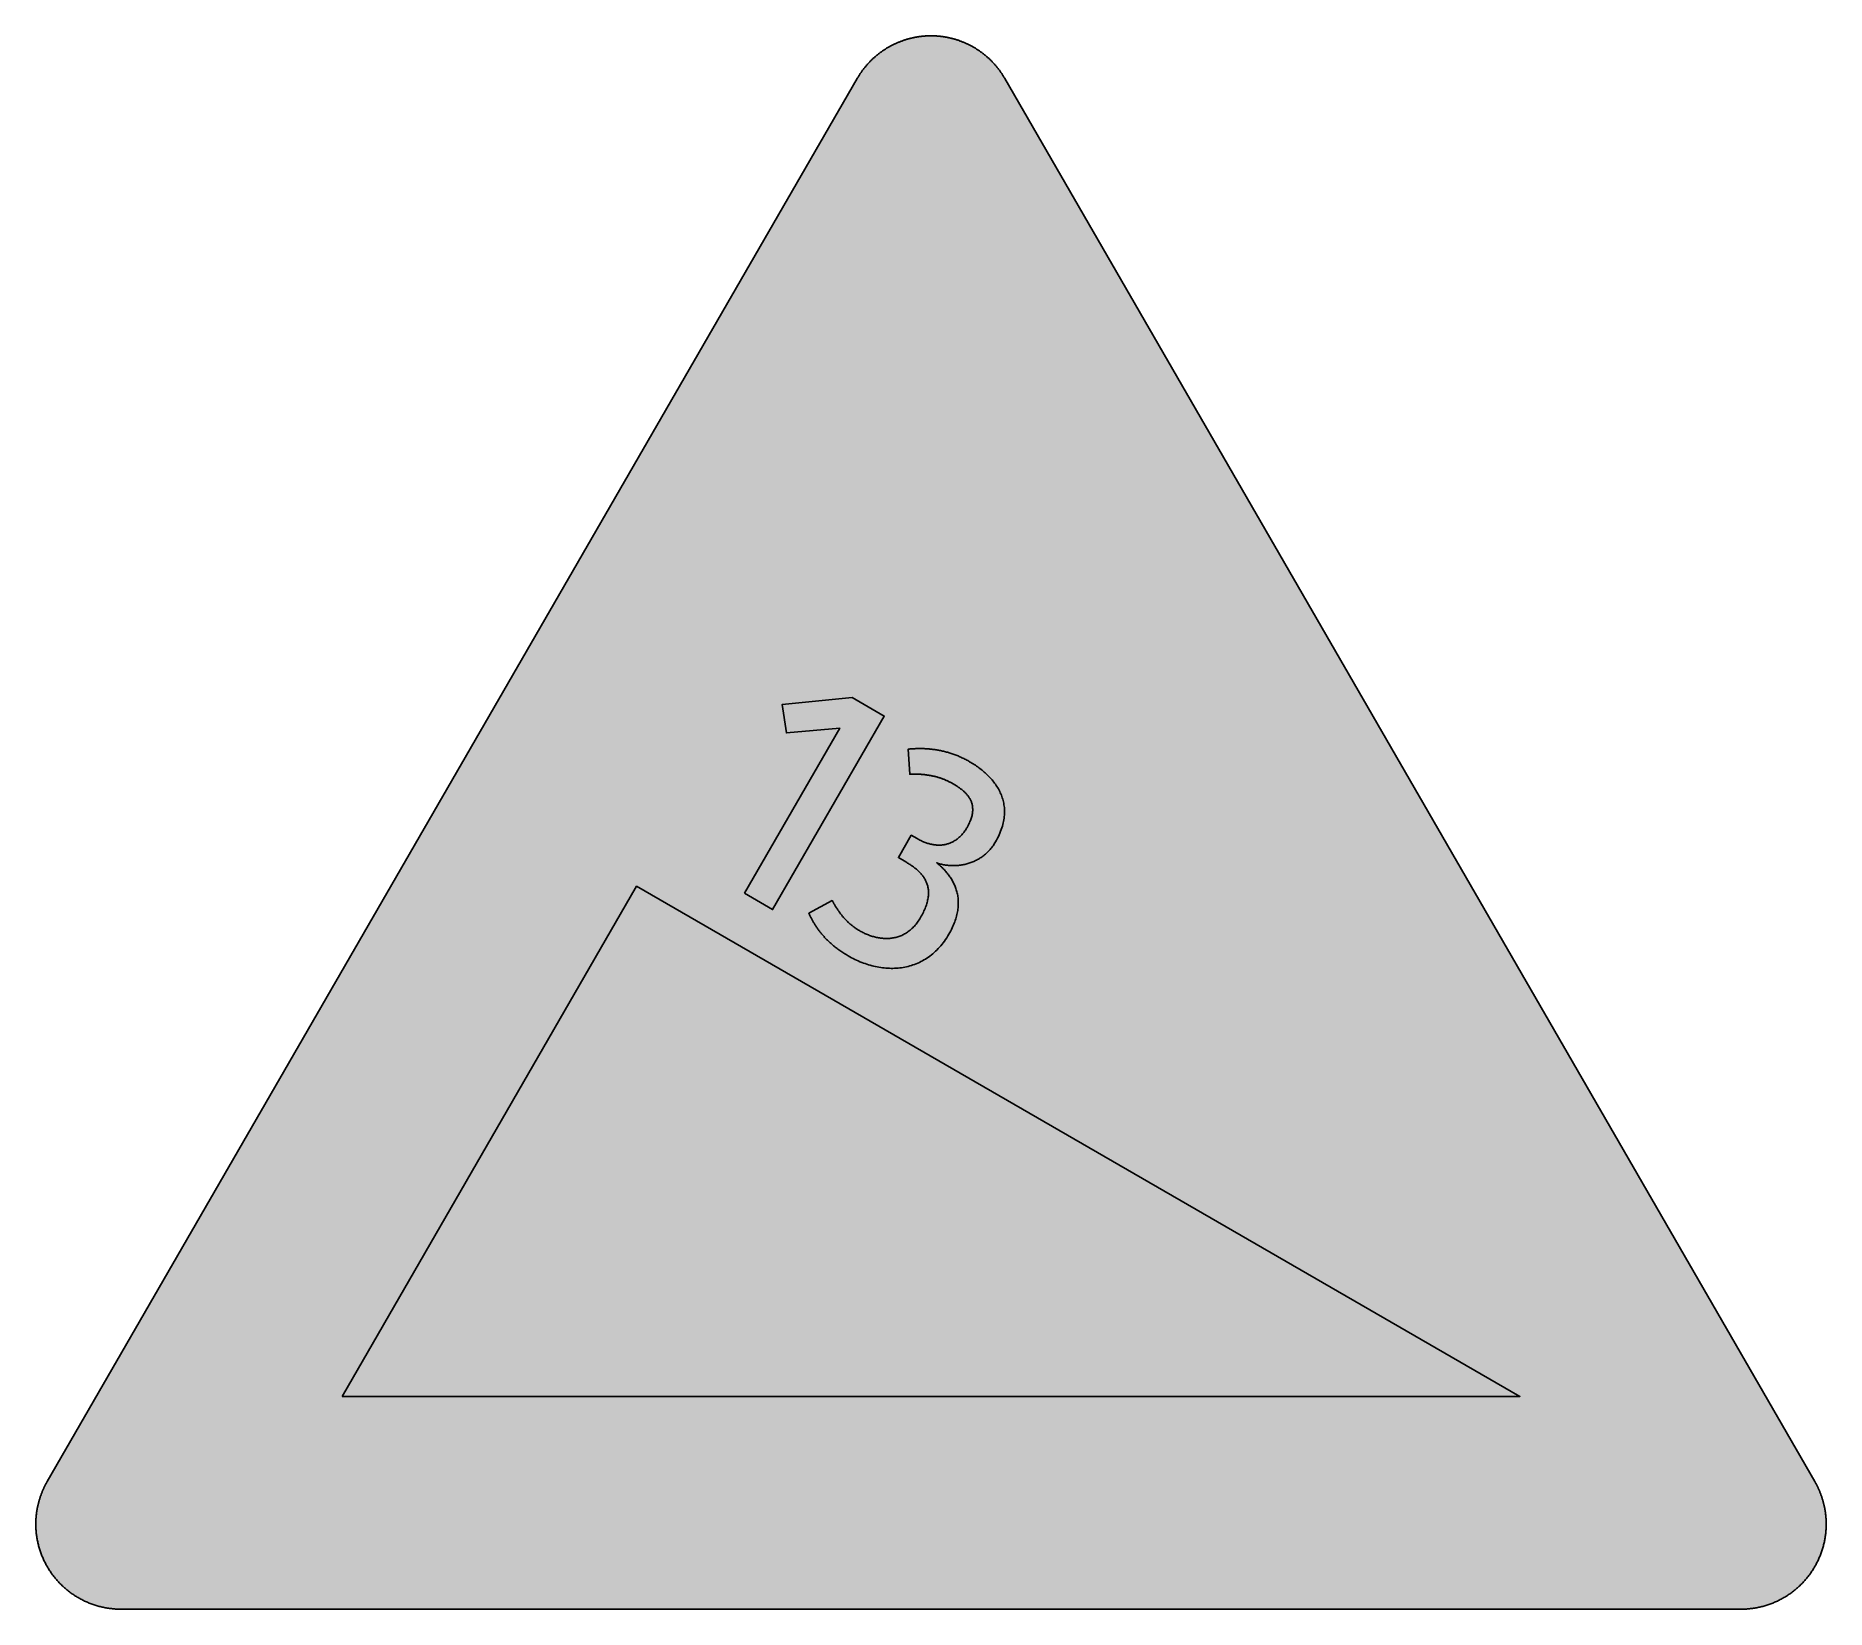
# Model space of a CAD drawing. Header units: millimetres. Extents: x 0 to 297, y 0 to 261.
import ezdxf

# ---------------------------------------------------------------- set-up
doc = ezdxf.new("R2010")
doc.units = ezdxf.units.MM

msp = doc.modelspace()

# ---------------------------------------------------------------- hatches: boundary and pattern name
for color, points in [(254, [(14.1633, 0.0526), (13.9878, 0.0533), (13.8125, 0.0559), (13.6373, 0.061), (13.462, 0.0686), (13.2893, 0.0787), (13.114, 0.0914), (12.9413, 0.1041), (12.7686, 0.1194), (12.5959, 0.1397), (12.4231, 0.16), (12.2504, 0.1803), (12.0777, 0.2057), (11.9075, 0.2337), (11.7373, 0.2616), (11.5672, 0.2921), (11.397, 0.3251), (11.2268, 0.3607), (11.0592, 0.3962), (10.8915, 0.4369), (10.7239, 0.4775), (10.5562, 0.5207), (10.3886, 0.5664), (10.2235, 0.6121), (10.0584, 0.6604), (9.8933, 0.7137), (9.7307, 0.7645), (9.5682, 0.8204), (9.4056, 0.8788), (9.2431, 0.9373), (9.083, 0.9982), (8.923, 1.0617), (8.763, 1.1252), (8.6055, 1.1938), (8.4455, 1.2624), (8.2906, 1.331), (8.1331, 1.4046), (7.9781, 1.4783), (7.8232, 1.5545), (7.6708, 1.6332), (7.5184, 1.7145), (7.366, 1.7958), (7.2161, 1.8796), (7.0663, 1.966), (6.919, 2.0549), (6.7716, 2.1438), (6.6243, 2.2352), (6.4795, 2.3266), (6.3348, 2.4232), (6.19, 2.5197), (6.0477, 2.6187), (5.908, 2.7178), (5.7683, 2.8219), (5.6286, 2.9261), (5.4915, 3.0302), (5.3543, 3.1394), (5.2197, 3.2487), (5.0851, 3.3579), (4.953, 3.4722), (4.8209, 3.5865), (4.6914, 3.7033), (4.5644, 3.8202), (4.4348, 3.9395), (4.3104, 4.0615), (4.1859, 4.1859), (4.0615, 4.3104), (3.9395, 4.4374), (3.8202, 4.5644), (3.7033, 4.6914), (3.5865, 4.8235), (3.4722, 4.953), (3.3579, 5.0876), (3.2487, 5.2197), (3.1369, 5.3543), (3.0302, 5.4915), (2.9235, 5.6286), (2.8194, 5.7683), (2.7178, 5.908), (2.6187, 6.0503), (2.5197, 6.19), (2.4232, 6.3348), (2.3266, 6.4795), (2.2352, 6.6243), (2.1438, 6.7716), (2.0523, 6.919), (1.966, 7.0663), (1.8796, 7.2161), (1.7958, 7.366), (1.7145, 7.5184), (1.6332, 7.6708), (1.5545, 7.8232), (1.4783, 7.9781), (1.4046, 8.1331), (1.331, 8.2906), (1.2598, 8.4455), (1.1913, 8.6055), (1.1252, 8.763), (1.0592, 8.923), (0.9982, 9.083), (0.9373, 9.2431), (0.8763, 9.4056), (0.8204, 9.5682), (0.7645, 9.7307), (0.7112, 9.8933), (0.6604, 10.0584), (0.6121, 10.2235), (0.5639, 10.3911), (0.5207, 10.5562), (0.4775, 10.7239), (0.4343, 10.8915), (0.3962, 11.0592), (0.3607, 11.2268), (0.3251, 11.397), (0.2921, 11.5672), (0.2616, 11.7373), (0.2311, 11.9075), (0.2057, 12.0802), (0.1803, 12.2504), (0.1575, 12.4231), (0.1372, 12.5959), (0.1194, 12.7686), (0.1041, 12.9413), (0.0889, 13.114), (0.0787, 13.2893), (0.0686, 13.462), (0.061, 13.6373), (0.0559, 13.8125), (0.0508, 13.9878), (0.0508, 14.163), (0.0508, 14.2773), (0.0533, 14.3942), (0.0559, 14.511), (0.0584, 14.6253), (0.0635, 14.7422), (0.0686, 14.859), (0.0737, 14.9733), (0.0813, 15.0901), (0.0889, 15.2044), (0.0991, 15.3187), (0.1092, 15.4356), (0.1194, 15.5499), (0.1321, 15.6642), (0.1448, 15.7785), (0.1575, 15.8953), (0.1727, 16.0096), (0.188, 16.1239), (0.2032, 16.2382), (0.221, 16.35), (0.2413, 16.4643), (0.2591, 16.5786), (0.2794, 16.6929), (0.2997, 16.8046), (0.3226, 16.9189), (0.3454, 17.0307), (0.3708, 17.145), (0.3937, 17.2568), (0.4191, 17.3685), (0.447, 17.4803), (0.475, 17.592), (0.5029, 17.7038), (0.5334, 17.8156), (0.5613, 17.9273), (0.5944, 18.0365), (0.6248, 18.1483), (0.6579, 18.2575), (0.6934, 18.3693), (0.7264, 18.4785), (0.762, 18.5877), (0.8001, 18.6969), (0.8382, 18.8062), (0.8763, 18.9128), (0.9144, 19.0221), (0.955, 19.1313), (0.9957, 19.238), (1.0389, 19.3446), (1.0795, 19.4539), (1.1252, 19.5605), (1.1684, 19.6647), (1.2141, 19.7714), (1.2598, 19.878), (1.3081, 19.9822), (1.3564, 20.0889), (1.4046, 20.193), (1.4554, 20.2971), (1.5062, 20.4013), (1.557, 20.5054), (1.6104, 20.607), (1.6637, 20.7112), (1.717, 20.8128), (1.7729, 20.9144), (1.8263, 21.016), (1.8847, 21.1176), (1.9406, 21.2192), (136.2523, 253.8501), (136.3091, 253.9492), (136.3675, 254.0483), (136.4285, 254.1473), (136.4894, 254.2464), (136.5504, 254.3454), (136.6139, 254.442), (136.6774, 254.5385), (136.7409, 254.635), (136.8044, 254.7315), (136.8704, 254.8255), (136.9365, 254.922), (137.0025, 255.016), (137.0711, 255.11), (137.1397, 255.2014), (137.2083, 255.2954), (137.2794, 255.3868), (137.3505, 255.4783), (137.4216, 255.5672), (137.4927, 255.6586), (137.5664, 255.7475), (137.6401, 255.8364), (137.7137, 255.9253), (137.7874, 256.0117), (137.8636, 256.098), (137.9398, 256.1844), (138.016, 256.2708), (138.0947, 256.3546), (138.1735, 256.4409), (138.2522, 256.5222), (138.3309, 256.606), (138.4122, 256.6899), (138.4935, 256.7711), (138.5748, 256.8524), (138.6586, 256.9312), (138.7399, 257.0124), (138.8237, 257.0912), (138.9075, 257.1699), (138.9939, 257.2461), (139.0802, 257.3249), (139.1641, 257.4011), (139.253, 257.4747), (139.3393, 257.5509), (139.4282, 257.6246), (139.5171, 257.6982), (139.606, 257.7719), (139.6949, 257.843), (139.7864, 257.9141), (139.8778, 257.9853), (139.9692, 258.0564), (140.0607, 258.125), (140.1547, 258.1935), (140.2486, 258.2596), (140.3426, 258.3282), (140.4366, 258.3942), (140.5331, 258.4602), (140.6296, 258.5237), (140.7262, 258.5872), (140.8227, 258.6507), (140.9192, 258.7142), (141.0183, 258.7752), (141.1173, 258.8362), (141.2164, 258.8946), (141.3154, 258.9555), (141.4145, 259.014), (141.5161, 259.0698), (141.6177, 259.1283), (141.7193, 259.1841), (141.8209, 259.2375), (141.9225, 259.2934), (142.0266, 259.3467), (142.1308, 259.3975), (142.2324, 259.4508), (142.3365, 259.5016), (142.4407, 259.5499), (142.5473, 259.6007), (142.6515, 259.6464), (142.7556, 259.6947), (142.8623, 259.7404), (142.969, 259.7861), (143.0757, 259.8318), (143.1823, 259.875), (143.289, 259.9182), (143.3957, 259.9588), (143.5049, 259.9995), (143.6116, 260.0401), (143.7208, 260.0808), (143.83, 260.1189), (143.9393, 260.1544), (144.0485, 260.1925), (144.1577, 260.2281), (144.2669, 260.2636), (144.3761, 260.2967), (144.4879, 260.3297), (144.5971, 260.3627), (144.7089, 260.3932), (144.8206, 260.4237), (144.9299, 260.4516), (145.0416, 260.4821), (145.1534, 260.5075), (145.2651, 260.5354), (145.3794, 260.5608), (145.4912, 260.5862), (145.603, 260.6091), (145.7173, 260.6319), (145.829, 260.6548), (145.9433, 260.6751), (146.0551, 260.6954), (146.1694, 260.7158), (146.2837, 260.7335), (146.398, 260.7513), (146.5123, 260.7666), (146.6266, 260.7818), (146.7409, 260.797), (146.8552, 260.8123), (146.9695, 260.825), (147.0838, 260.8351), (147.2006, 260.8478), (147.3149, 260.858), (147.4292, 260.8656), (147.5461, 260.8732), (147.6604, 260.8809), (147.7772, 260.8859), (147.8915, 260.8936), (148.0083, 260.8961), (148.1226, 260.9012), (148.2395, 260.9037), (148.3563, 260.9037), (148.4706, 260.9037), (148.5875, 260.9037), (148.7043, 260.9037), (148.8186, 260.9012), (148.9354, 260.8961), (149.0523, 260.8936), (149.1666, 260.8859), (149.2834, 260.8809), (149.3977, 260.8732), (149.512, 260.8656), (149.6289, 260.858), (149.7432, 260.8478), (149.8575, 260.8351), (149.9743, 260.825), (150.0886, 260.8123), (150.2029, 260.797), (150.3172, 260.7818), (150.4315, 260.7666), (150.5458, 260.7513), (150.6601, 260.7335), (150.7744, 260.7158), (150.8862, 260.6954), (151.0005, 260.6751), (151.1148, 260.6548), (151.2265, 260.6319), (151.3408, 260.6091), (151.4526, 260.5862), (151.5643, 260.5608), (151.6761, 260.5354), (151.7879, 260.5075), (151.8996, 260.4821), (152.0114, 260.4516), (152.1231, 260.4237), (152.2349, 260.3932), (152.3467, 260.3627), (152.4559, 260.3297), (152.5676, 260.2967), (152.6769, 260.2636), (152.7861, 260.2281), (152.8953, 260.1925), (153.0045, 260.1544), (153.1137, 260.1189), (153.223, 260.0808), (153.3296, 260.0401), (153.4389, 259.9995), (153.5455, 259.9588), (153.6548, 259.9182), (153.7614, 259.875), (153.8681, 259.8318), (153.9748, 259.7861), (154.0789, 259.7404), (154.1856, 259.6947), (154.2923, 259.6464), (154.3964, 259.6007), (154.5006, 259.5499), (154.6047, 259.5016), (154.7089, 259.4508), (154.813, 259.3975), (154.9171, 259.3467), (155.0187, 259.2934), (155.1203, 259.2375), (155.2245, 259.1841), (155.3261, 259.1283), (155.4251, 259.0698), (155.5267, 259.014), (155.6283, 258.9555), (155.7274, 258.8946), (155.8265, 258.8362), (155.9255, 258.7752), (156.022, 258.7142), (156.1211, 258.6507), (156.2176, 258.5872), (156.3141, 258.5237), (156.4107, 258.4602), (156.5046, 258.3942), (156.6012, 258.3282), (156.6951, 258.2596), (156.7866, 258.1935), (156.8806, 258.125), (156.972, 258.0564), (157.066, 257.9853), (157.1574, 257.9141), (157.2463, 257.843), (157.3378, 257.7719), (157.4267, 257.6982), (157.5156, 257.6246), (157.6019, 257.5509), (157.6908, 257.4747), (157.7772, 257.4011), (157.8635, 257.3249), (157.9499, 257.2461), (158.0337, 257.1699), (158.1201, 257.0912), (158.2039, 257.0124), (158.2852, 256.9312), (158.369, 256.8524), (158.4503, 256.7711), (158.5316, 256.6899), (158.6103, 256.606), (158.6916, 256.5222), (158.7703, 256.4409), (158.8491, 256.3546), (158.9253, 256.2708), (159.004, 256.1844), (159.0802, 256.098), (159.1539, 256.0117), (159.2301, 255.9253), (159.3037, 255.8364), (159.3774, 255.7475), (159.451, 255.6586), (159.5222, 255.5672), (159.5933, 255.4783), (159.6644, 255.3868), (159.7355, 255.2954), (159.8041, 255.2014), (159.8727, 255.11), (159.9387, 255.016), (160.0073, 254.922), (160.0733, 254.8255), (160.1368, 254.7315), (160.2029, 254.635), (160.2664, 254.5385), (160.3299, 254.442), (160.3908, 254.3454), (160.4543, 254.2464), (160.5153, 254.1473), (160.5737, 254.0483), (160.6347, 253.9492), (160.6906, 253.8476), (295.0023, 21.2192), (295.0591, 21.1176), (295.115, 21.016), (295.1709, 20.9144), (295.2267, 20.8128), (295.2801, 20.7112), (295.3334, 20.607), (295.3868, 20.5054), (295.4376, 20.4013), (295.4884, 20.2971), (295.5392, 20.193), (295.5874, 20.0889), (295.6357, 19.9822), (295.6814, 19.878), (295.7297, 19.7714), (295.7754, 19.6647), (295.8186, 19.5605), (295.8617, 19.4539), (295.9049, 19.3446), (295.9481, 19.238), (295.9887, 19.1313), (296.0294, 19.0221), (296.0675, 18.9128), (296.1056, 18.8062), (296.1437, 18.6969), (296.1792, 18.5877), (296.2148, 18.4785), (296.2504, 18.3693), (296.2834, 18.2575), (296.3164, 18.1483), (296.3494, 18.0365), (296.3799, 17.9273), (296.4104, 17.8156), (296.4409, 17.7038), (296.4688, 17.592), (296.4967, 17.4803), (296.5221, 17.3685), (296.5475, 17.2568), (296.5729, 17.145), (296.5958, 17.0307), (296.6212, 16.9189), (296.6415, 16.8046), (296.6644, 16.6929), (296.6822, 16.5786), (296.7025, 16.4643), (296.7203, 16.35), (296.738, 16.2382), (296.7558, 16.1239), (296.7711, 16.0096), (296.7838, 15.8953), (296.799, 15.7785), (296.8117, 15.6642), (296.8244, 15.5499), (296.8346, 15.4356), (296.8447, 15.3187), (296.8523, 15.2044), (296.86, 15.0901), (296.8676, 14.9733), (296.8752, 14.859), (296.8803, 14.7422), (296.8828, 14.6253), (296.8879, 14.511), (296.8904, 14.3942), (296.8904, 14.2773), (296.8904, 14.163), (296.8904, 13.9878), (296.8879, 13.8125), (296.8828, 13.6373), (296.8752, 13.462), (296.865, 13.2893), (296.8523, 13.114), (296.8396, 12.9413), (296.8219, 12.7686), (296.8041, 12.5959), (296.7838, 12.4231), (296.7609, 12.2504), (296.738, 12.0802), (296.7101, 11.9075), (296.6822, 11.7373), (296.6517, 11.5672), (296.6187, 11.397), (296.5831, 11.2268), (296.545, 11.0592), (296.5069, 10.8915), (296.4663, 10.7239), (296.4231, 10.5562), (296.3774, 10.3911), (296.3316, 10.2235), (296.2808, 10.0584), (296.23, 9.8933), (296.1767, 9.7307), (296.1234, 9.5682), (296.0649, 9.4056), (296.0065, 9.2431), (295.9456, 9.083), (295.8821, 8.923), (295.8186, 8.763), (295.75, 8.6055), (295.6814, 8.4455), (295.6103, 8.2906), (295.5392, 8.1331), (295.463, 7.9781), (295.3868, 7.8232), (295.3106, 7.6708), (295.2293, 7.5184), (295.148, 7.366), (295.0642, 7.2161), (294.9778, 7.0663), (294.8889, 6.919), (294.8, 6.7716), (294.7086, 6.6243), (294.6146, 6.4795), (294.5206, 6.3348), (294.4241, 6.19), (294.325, 6.0503), (294.226, 5.908), (294.1218, 5.7683), (294.0177, 5.6286), (293.9136, 5.4915), (293.8043, 5.3543), (293.6951, 5.2197), (293.5859, 5.0876), (293.4716, 4.953), (293.3573, 4.8235), (293.2405, 4.6914), (293.1236, 4.5644), (293.0042, 4.4374), (292.8823, 4.3104), (292.7579, 4.1859), (292.6334, 4.0615), (292.5089, 3.9395), (292.3794, 3.8202), (292.2524, 3.7033), (292.1203, 3.5865), (291.9908, 3.4722), (291.8562, 3.3579), (291.7241, 3.2487), (291.5895, 3.1394), (291.4523, 3.0302), (291.3151, 2.9261), (291.1754, 2.8219), (291.0357, 2.7178), (290.8935, 2.6187), (290.7513, 2.5197), (290.609, 2.4232), (290.4642, 2.3266), (290.3195, 2.2352), (290.1721, 2.1438), (290.0248, 2.0549), (289.8775, 1.966), (289.7276, 1.8796), (289.5778, 1.7958), (289.4254, 1.7145), (289.273, 1.6332), (289.118, 1.5545), (288.9656, 1.4783), (288.8107, 1.4046), (288.6532, 1.331), (288.4957, 1.2624), (288.3383, 1.1938), (288.1808, 1.1252), (288.0208, 1.0617), (287.8607, 0.9982), (287.7007, 0.9373), (287.5382, 0.8788), (287.3756, 0.8204), (287.213, 0.7645), (287.0479, 0.7137), (286.8854, 0.6604), (286.7203, 0.6121), (286.5526, 0.5664), (286.3875, 0.5207), (286.2199, 0.4775), (286.0523, 0.4369), (285.8846, 0.3962), (285.7144, 0.3607), (285.5468, 0.3251), (285.3766, 0.2921), (285.2064, 0.2616), (285.0363, 0.2337), (284.8635, 0.2057), (284.6934, 0.1803), (284.5206, 0.16), (284.3479, 0.1397), (284.1752, 0.1194), (284.0025, 0.1041), (283.8272, 0.0914), (283.6545, 0.0787), (283.4792, 0.0686), (283.3065, 0.061), (283.1313, 0.0559), (282.956, 0.0533), (282.7807, 0.0508)]), (59, [(117.53, 118.7362), (122.2043, 116.0378), (140.7252, 148.1159), (135.4088, 151.1847), (123.8194, 150.0547), (124.5073, 145.3198), (133.3528, 146.141)]), (59, [(151.4531, 111.9823), (151.5999, 112.2451), (151.7396, 112.5042), (151.8717, 112.7633), (151.9961, 113.0173), (152.113, 113.2713), (152.2222, 113.5202), (152.3213, 113.7691), (152.4152, 114.0155), (152.5016, 114.2568), (152.5803, 114.4981), (152.6515, 114.7343), (152.7175, 114.9706), (152.7734, 115.2042), (152.8242, 115.4328), (152.8699, 115.6614), (152.908, 115.8875), (152.9385, 116.111), (152.9639, 116.3295), (152.9817, 116.5479), (152.9944, 116.7638), (153.002, 116.9772), (153.002, 117.1854), (152.9994, 117.3937), (152.9893, 117.5995), (152.9715, 117.8027), (152.9512, 118.0033), (152.9258, 118.2014), (152.8953, 118.397), (152.8572, 118.5901), (152.8166, 118.7806), (152.7708, 118.9685), (152.72, 119.1539), (152.6667, 119.3368), (152.6083, 119.5172), (152.5448, 119.695), (152.4762, 119.8702), (152.4051, 120.0429), (152.3289, 120.2157), (152.2501, 120.3833), (152.1689, 120.5484), (152.0825, 120.711), (151.9911, 120.8735), (151.8996, 121.031), (151.8031, 121.1859), (151.704, 121.3409), (151.6024, 121.4907), (151.4983, 121.6406), (151.3916, 121.7854), (151.2799, 121.9302), (151.1681, 122.0699), (151.0538, 122.2096), (150.937, 122.3467), (150.8176, 122.4788), (150.6982, 122.6109), (150.5763, 122.7404), (150.4518, 122.8674), (150.3248, 122.9919), (150.1978, 123.1113), (150.0683, 123.2306), (149.9387, 123.3475), (149.8092, 123.4618), (149.6771, 123.5735), (149.545, 123.6828), (149.4104, 123.792), (149.5654, 123.7386), (149.7228, 123.6878), (149.8803, 123.6396), (150.0403, 123.5964), (150.2004, 123.5558), (150.3629, 123.5202), (150.5255, 123.4846), (150.6906, 123.4542), (150.8557, 123.4262), (151.0208, 123.4008), (151.1884, 123.3805), (151.3535, 123.3627), (151.5237, 123.3475), (151.6913, 123.3373), (151.859, 123.3297), (152.0292, 123.3246), (152.1993, 123.3221), (152.3695, 123.3246), (152.5397, 123.3297), (152.7099, 123.3399), (152.8801, 123.3526), (153.0502, 123.3678), (153.2204, 123.3856), (153.3906, 123.4084), (153.5608, 123.4338), (153.7284, 123.4643), (153.8986, 123.4973), (154.0662, 123.5329), (154.2339, 123.571), (154.4015, 123.6142), (154.5692, 123.6624), (154.7343, 123.7132), (154.8994, 123.7666), (155.0645, 123.8225), (155.227, 123.8834), (155.387, 123.9495), (155.5496, 124.018), (155.7096, 124.0892), (155.8671, 124.1628), (156.0246, 124.2441), (156.1795, 124.3254), (156.3319, 124.4117), (156.4843, 124.5006), (156.6342, 124.5946), (156.784, 124.6937), (156.9314, 124.7927), (157.0761, 124.8994), (157.2184, 125.0061), (157.3581, 125.1179), (157.4978, 125.2347), (157.6349, 125.3541), (157.7696, 125.4785), (157.9016, 125.6055), (158.0312, 125.7351), (158.1556, 125.8722), (158.2801, 126.0094), (158.402, 126.1516), (158.5214, 126.299), (158.6382, 126.4488), (158.75, 126.6038), (158.8618, 126.7612), (158.9684, 126.9238), (159.0726, 127.0889), (159.1742, 127.2591), (159.3418, 127.5588), (159.4993, 127.856), (159.6441, 128.1481), (159.7812, 128.4402), (159.9057, 128.7272), (160.02, 129.0142), (160.1267, 129.2962), (160.2207, 129.5756), (160.307, 129.8524), (160.3832, 130.1267), (160.4493, 130.396), (160.5051, 130.6652), (160.5534, 130.9294), (160.5915, 131.1935), (160.622, 131.4526), (160.6448, 131.7092), (160.6575, 131.9632), (160.6626, 132.2146), (160.6601, 132.461), (160.6474, 132.7074), (160.6296, 132.9487), (160.6042, 133.1874), (160.5686, 133.4237), (160.528, 133.6573), (160.4797, 133.8885), (160.4264, 134.1171), (160.3629, 134.3406), (160.2943, 134.5641), (160.2207, 134.7826), (160.1394, 134.9985), (160.053, 135.2118), (159.959, 135.4201), (159.86, 135.6284), (159.7558, 135.8316), (159.6466, 136.0322), (159.5323, 136.2304), (159.4129, 136.4259), (159.2885, 136.619), (159.1589, 136.8069), (159.0243, 136.9949), (158.8846, 137.1778), (158.7424, 137.3581), (158.5951, 137.5359), (158.4452, 137.7086), (158.2903, 137.8814), (158.1328, 138.049), (157.9728, 138.2141), (157.8077, 138.3767), (157.64, 138.5341), (157.4698, 138.6916), (157.2971, 138.844), (157.1219, 138.9939), (156.9415, 139.1412), (156.7637, 139.286), (156.5808, 139.4257), (156.3954, 139.5654), (156.21, 139.7), (156.022, 139.8295), (155.8341, 139.9591), (155.6436, 140.0835), (155.4531, 140.208), (155.26, 140.3274), (155.0695, 140.4417), (154.874, 140.556), (154.7165, 140.6474), (154.5565, 140.7363), (154.3964, 140.8227), (154.239, 140.9065), (154.0789, 140.9878), (153.9189, 141.0665), (153.7589, 141.1453), (153.5989, 141.2215), (153.4363, 141.2951), (153.2763, 141.3662), (153.1163, 141.4348), (152.9563, 141.5034), (152.7962, 141.5694), (152.6337, 141.6329), (152.4737, 141.6939), (152.3111, 141.7523), (152.1511, 141.8107), (151.9911, 141.8666), (151.8285, 141.92), (151.6685, 141.9733), (151.5059, 142.0216), (151.3459, 142.0698), (151.1859, 142.1155), (151.0233, 142.1613), (150.8633, 142.2044), (150.7007, 142.2451), (150.5407, 142.2832), (150.3807, 142.3213), (150.2181, 142.3568), (150.0581, 142.3899), (149.8981, 142.4229), (149.7381, 142.4534), (149.5781, 142.4813), (149.418, 142.5092), (149.2555, 142.5346), (149.0955, 142.5575), (148.9354, 142.5804), (148.778, 142.6007), (148.6179, 142.621), (148.4579, 142.6388), (148.2979, 142.654), (148.1404, 142.6693), (147.9804, 142.682), (147.8229, 142.6921), (147.6629, 142.7023), (147.5054, 142.7124), (147.3479, 142.7201), (147.1905, 142.7251), (147.033, 142.7302), (146.8755, 142.7328), (146.718, 142.7328), (146.5631, 142.7328), (146.4056, 142.7328), (146.2507, 142.7302), (146.0957, 142.7277), (145.9408, 142.7226), (145.7858, 142.715), (145.6309, 142.7074), (145.476, 142.6997), (145.321, 142.6896), (145.1686, 142.6769), (145.0162, 142.6642), (144.8638, 142.6515), (144.7114, 142.6362), (144.9366, 138.4752), (145.0619, 138.4808), (145.1889, 138.4859), (145.3134, 138.491), (145.4404, 138.4935), (145.5649, 138.496), (145.6893, 138.496), (145.8138, 138.496), (145.9382, 138.496), (146.0627, 138.4935), (146.1846, 138.491), (146.3065, 138.4884), (146.4285, 138.4833), (146.5504, 138.4783), (146.6723, 138.4706), (146.7942, 138.463), (146.9136, 138.4554), (147.033, 138.4452), (147.1524, 138.4351), (147.2717, 138.4224), (147.3886, 138.4097), (147.508, 138.397), (147.6248, 138.3817), (147.7416, 138.3665), (147.8585, 138.3513), (147.9728, 138.3335), (148.0896, 138.3157), (148.2039, 138.2954), (148.3182, 138.2751), (148.4325, 138.2547), (148.5443, 138.2319), (148.6586, 138.209), (148.7703, 138.1836), (148.8821, 138.1608), (148.9939, 138.1328), (149.1031, 138.1074), (149.2123, 138.0795), (149.3241, 138.0515), (149.4307, 138.0211), (149.54, 137.9906), (149.6466, 137.9576), (149.7559, 137.9271), (149.8625, 137.8941), (149.9667, 137.8585), (150.0734, 137.8229), (150.1775, 137.7874), (150.2816, 137.7518), (150.3858, 137.7137), (150.4874, 137.6731), (150.5915, 137.635), (150.6931, 137.5943), (150.7947, 137.5512), (150.8938, 137.5105), (150.9928, 137.4673), (151.0944, 137.4216), (151.191, 137.3784), (151.29, 137.3327), (151.3865, 137.2845), (151.4831, 137.2362), (151.5796, 137.1879), (151.6761, 137.1397), (151.7701, 137.0889), (151.8641, 137.0381), (151.958, 136.9847), (152.0495, 136.9339), (152.1409, 136.8806), (152.2324, 136.8273), (152.3263, 136.7714), (152.4203, 136.7155), (152.5168, 136.6571), (152.6134, 136.5987), (152.7099, 136.5377), (152.8064, 136.4742), (152.9029, 136.4107), (152.9994, 136.3472), (153.0985, 136.2786), (153.195, 136.2126), (153.2915, 136.1415), (153.3881, 136.0703), (153.4846, 135.9967), (153.5811, 135.923), (153.6751, 135.8468), (153.7691, 135.7681), (153.8605, 135.6868), (153.9519, 135.6055), (154.0408, 135.5217), (154.1297, 135.4379), (154.2161, 135.349), (154.2999, 135.2601), (154.3812, 135.1686), (154.4625, 135.0747), (154.5387, 134.9781), (154.6149, 134.8816), (154.6885, 134.78), (154.7571, 134.6784), (154.8257, 134.5743), (154.8892, 134.4676), (154.9502, 134.3584), (155.006, 134.2492), (155.0619, 134.1349), (155.1102, 134.018), (155.1584, 133.9012), (155.2016, 133.7793), (155.2397, 133.6573), (155.2727, 133.5303), (155.3032, 133.4033), (155.3286, 133.2713), (155.3489, 133.1392), (155.3667, 133.002), (155.3769, 132.8649), (155.3845, 132.7226), (155.3845, 132.5778), (155.3794, 132.4305), (155.3693, 132.2807), (155.354, 132.1283), (155.3337, 131.9733), (155.3058, 131.8158), (155.2727, 131.6533), (155.2321, 131.4907), (155.1864, 131.3231), (155.133, 131.1529), (155.0746, 130.9776), (155.0086, 130.8024), (154.9349, 130.622), (154.8536, 130.4392), (154.7673, 130.2537), (154.6708, 130.0632), (154.5692, 129.8702), (154.4599, 129.6746), (154.3685, 129.5222), (154.2771, 129.3749), (154.1831, 129.2301), (154.0866, 129.0904), (153.99, 128.9533), (153.8884, 128.8237), (153.7894, 128.6967), (153.6852, 128.5723), (153.5811, 128.4529), (153.4744, 128.3386), (153.3677, 128.2268), (153.256, 128.1201), (153.1468, 128.0185), (153.0325, 127.9195), (152.9207, 127.8255), (152.8039, 127.7341), (152.687, 127.6477), (152.5702, 127.5639), (152.4483, 127.4851), (152.3289, 127.4115), (152.207, 127.3404), (152.0825, 127.2743), (151.958, 127.2108), (151.831, 127.1524), (151.704, 127.0965), (151.577, 127.0457), (151.4475, 126.9975), (151.3154, 126.9543), (151.1859, 126.9136), (151.0513, 126.8781), (150.9192, 126.8451), (150.7846, 126.8171), (150.6499, 126.7917), (150.5128, 126.7714), (150.3756, 126.7536), (150.2385, 126.7409), (150.0988, 126.7308), (149.9591, 126.7231), (149.8194, 126.7206), (149.6771, 126.7231), (149.5374, 126.7282), (149.3952, 126.7358), (149.2504, 126.7485), (149.1082, 126.7638), (148.9634, 126.7816), (148.8186, 126.8044), (148.6738, 126.8298), (148.529, 126.8603), (148.3843, 126.8933), (148.2369, 126.9314), (148.0896, 126.9721), (147.9423, 127.0152), (147.7975, 127.061), (147.6502, 127.1118), (147.5003, 127.1651), (147.353, 127.2235), (147.2057, 127.2845), (147.0584, 127.348), (146.9085, 127.4166), (146.7612, 127.4851), (146.6113, 127.5613), (146.464, 127.6375), (146.3167, 127.7188), (146.1668, 127.8026), (145.2051, 128.3589), (143.0623, 124.6477), (144.2999, 123.9326), (144.4447, 123.8453), (144.587, 123.7615), (144.7292, 123.6726), (144.8714, 123.5862), (145.0086, 123.4948), (145.1458, 123.4059), (145.2804, 123.3119), (145.415, 123.2205), (145.5445, 123.124), (145.6741, 123.03), (145.7985, 122.9309), (145.923, 122.8319), (146.0449, 122.7328), (146.1618, 122.6287), (146.2786, 122.5271), (146.3904, 122.4204), (146.5021, 122.3137), (146.6088, 122.2045), (146.7129, 122.0953), (146.8145, 121.9835), (146.9111, 121.8692), (147.005, 121.7524), (147.0965, 121.6355), (147.1854, 121.5161), (147.2692, 121.3942), (147.3479, 121.2698), (147.4241, 121.1428), (147.4978, 121.0158), (147.5638, 120.8862), (147.6299, 120.7541), (147.6883, 120.6195), (147.7442, 120.4824), (147.7975, 120.3452), (147.8432, 120.203), (147.8864, 120.0607), (147.9245, 119.9134), (147.9575, 119.7661), (147.9855, 119.6162), (148.0083, 119.4613), (148.0287, 119.3063), (148.0414, 119.1489), (148.049, 118.9863), (148.0515, 118.8237), (148.049, 118.6561), (148.0414, 118.4885), (148.0287, 118.3157), (148.0083, 118.1405), (147.9855, 117.9627), (147.9525, 117.7823), (147.9169, 117.5995), (147.8737, 117.414), (147.8255, 117.2235), (147.7721, 117.033), (147.7086, 116.8375), (147.6426, 116.6393), (147.5689, 116.4361), (147.4876, 116.2329), (147.4013, 116.0247), (147.3073, 115.8138), (147.2057, 115.5979), (147.099, 115.382), (146.9822, 115.1585), (146.8603, 114.935), (146.7333, 114.7064), (146.6139, 114.5083), (146.4945, 114.3152), (146.37, 114.1324), (146.243, 113.952), (146.116, 113.7793), (145.984, 113.6142), (145.8519, 113.4542), (145.7147, 113.3018), (145.5776, 113.1545), (145.4379, 113.0122), (145.2956, 112.8776), (145.1508, 112.7481), (145.0061, 112.6236), (144.8562, 112.5068), (144.7063, 112.395), (144.5565, 112.2883), (144.4015, 112.1893), (144.2491, 112.0953), (144.0917, 112.0038), (143.9342, 111.92), (143.7742, 111.8413), (143.6141, 111.7676), (143.4541, 111.699), (143.2916, 111.6381), (143.1265, 111.5797), (142.9614, 111.5263), (142.7963, 111.4781), (142.6312, 111.4349), (142.4635, 111.3942), (142.2959, 111.3612), (142.1282, 111.3307), (141.9581, 111.3053), (141.7904, 111.285), (141.6202, 111.2698), (141.4501, 111.2596), (141.2799, 111.252), (141.1097, 111.2469), (140.937, 111.2495), (140.7668, 111.2545), (140.5966, 111.2622), (140.4264, 111.2749), (140.2563, 111.2926), (140.0861, 111.313), (139.9159, 111.3358), (139.7483, 111.3638), (139.5781, 111.3968), (139.4104, 111.4298), (139.2428, 111.4679), (139.0777, 111.5111), (138.9101, 111.5543), (138.745, 111.6025), (138.5824, 111.6533), (138.4173, 111.7092), (138.2573, 111.7651), (138.0947, 111.826), (137.9347, 111.8895), (137.7772, 111.9556), (137.6197, 112.0242), (137.4648, 112.0953), (137.3124, 112.1689), (137.16, 112.2451), (137.0076, 112.3239), (136.8603, 112.4026), (136.713, 112.4864), (136.591, 112.5576), (136.4717, 112.6312), (136.3548, 112.7023), (136.238, 112.7785), (136.1237, 112.8522), (136.0119, 112.9284), (135.9002, 113.0046), (135.7909, 113.0833), (135.6843, 113.1621), (135.5801, 113.2408), (135.476, 113.3196), (135.3744, 113.4008), (135.2753, 113.4821), (135.1763, 113.5634), (135.0797, 113.6447), (134.9832, 113.7285), (134.8892, 113.8123), (134.7978, 113.8961), (134.7089, 113.98), (134.62, 114.0638), (134.5336, 114.1476), (134.4473, 114.2314), (134.3635, 114.3178), (134.2822, 114.4016), (134.2009, 114.488), (134.1222, 114.5743), (134.0434, 114.6581), (133.9672, 114.7445), (133.8936, 114.8309), (133.8199, 114.9147), (133.7488, 115.001), (133.6777, 115.0874), (133.6091, 115.1712), (133.5405, 115.2576), (133.4745, 115.3414), (133.411, 115.4252), (133.3475, 115.5116), (133.2865, 115.5954), (133.2255, 115.6767), (133.1646, 115.7605), (133.1087, 115.8443), (133.0503, 115.9256), (132.9969, 116.0069), (132.9411, 116.0882), (132.8877, 116.1694), (132.8369, 116.2482), (132.7861, 116.3269), (132.7379, 116.4057), (132.6896, 116.4819), (132.6439, 116.5606), (132.5982, 116.6368), (132.5524, 116.7105), (132.5093, 116.7841), (132.4686, 116.8578), (132.428, 116.9289), (132.3873, 117), (132.3492, 117.0711), (132.3111, 117.1397), (132.2756, 117.2083), (132.24, 117.2743), (132.2045, 117.3404), (132.1714, 117.4039), (132.1384, 117.4674), (132.1079, 117.5283), (128.2139, 115.4398), (128.2573, 115.3439), (128.3056, 115.2474), (128.3538, 115.1484), (128.4021, 115.0518), (128.4503, 114.9528), (128.5011, 114.8512), (128.5545, 114.7496), (128.6078, 114.648), (128.6612, 114.5464), (128.717, 114.4422), (128.7729, 114.3381), (128.8313, 114.2314), (128.8898, 114.1273), (128.9507, 114.0206), (129.0142, 113.9139), (129.0777, 113.8047), (129.1438, 113.698), (129.2098, 113.5888), (129.2784, 113.4796), (129.3495, 113.3678), (129.4206, 113.2586), (129.4943, 113.1468), (129.5705, 113.0351), (129.6467, 112.9233), (129.7254, 112.809), (129.8067, 112.6973), (129.8905, 112.583), (129.9743, 112.4712), (130.0632, 112.3569), (130.1521, 112.2426), (130.2436, 112.1283), (130.3376, 112.014), (130.4341, 111.8972), (130.5306, 111.7829), (130.6322, 111.666), (130.7338, 111.5517), (130.8405, 111.4349), (130.9472, 111.3206), (131.0589, 111.2037), (131.1707, 111.0894), (131.2875, 110.9726), (131.4044, 110.8558), (131.5263, 110.7415), (131.6482, 110.6246), (131.7752, 110.5103), (131.9047, 110.3935), (132.0368, 110.2792), (132.1714, 110.1623), (132.3086, 110.048), (132.4483, 109.9337), (132.5931, 109.8194), (132.7404, 109.7051), (132.8903, 109.5908), (133.0427, 109.4765), (133.2001, 109.3622), (133.3602, 109.2479), (133.5227, 109.1362), (133.6878, 109.0244), (133.858, 108.9127), (134.0307, 108.8009), (134.2085, 108.6891), (134.3889, 108.5799), (134.5717, 108.4682), (134.7597, 108.3589), (135.0289, 108.2065), (135.3033, 108.0567), (135.5776, 107.9144), (135.8544, 107.7773), (136.1338, 107.6477), (136.4132, 107.5207), (136.6952, 107.4014), (136.9771, 107.2871), (137.2616, 107.1804), (137.5461, 107.0762), (137.8306, 106.9797), (138.1176, 106.8908), (138.4046, 106.807), (138.6916, 106.7283), (138.9786, 106.6571), (139.2682, 106.5911), (139.5552, 106.5327), (139.8448, 106.4793), (140.1318, 106.4336), (140.4214, 106.393), (140.7109, 106.36), (140.9979, 106.3346), (141.285, 106.3142), (141.5745, 106.3015), (141.859, 106.2939), (142.146, 106.2939), (142.4305, 106.3015), (142.715, 106.3168), (142.9995, 106.3396), (143.2814, 106.3676), (143.5633, 106.4031), (143.8427, 106.4463), (144.1196, 106.4971), (144.3965, 106.553), (144.6733, 106.619), (144.9451, 106.6902), (145.2169, 106.7714), (145.4861, 106.8578), (145.7528, 106.9543), (146.0195, 107.0559), (146.2811, 107.1677), (146.5428, 107.2845), (146.7993, 107.4115), (147.0558, 107.5461), (147.3073, 107.6884), (147.5588, 107.8382), (147.8051, 107.9957), (148.049, 108.1634), (148.2903, 108.3386), (148.5265, 108.5215), (148.7602, 108.712), (148.9913, 108.9101), (149.2199, 109.1184), (149.4434, 109.3343), (149.6619, 109.5604), (149.8778, 109.794), (150.0886, 110.0379), (150.2969, 110.2868), (150.5001, 110.5484), (150.7007, 110.8151), (150.8938, 111.0945), (151.0843, 111.3815), (151.2697, 111.6762), (151.4526, 111.981)]), (59, [(50.8261, 35.3304), (99.6488, 119.8965), (246.1204, 35.3304)])]:
    msp.add_hatch(color=color).paths.add_polyline_path(points)
h = msp.add_hatch(color=22)
h.paths.add_polyline_path([(14.1633, 5.3442), (13.9344, 5.3467), (13.7084, 5.3543), (13.4849, 5.3696), (13.2613, 5.3873), (13.0378, 5.4127), (12.8194, 5.4458), (12.6009, 5.4813), (12.385, 5.522), (12.1717, 5.5677), (11.9583, 5.621), (11.7475, 5.6769), (11.5392, 5.7404), (11.3335, 5.8064), (11.1303, 5.8776), (10.9296, 5.9538), (10.729, 6.035), (10.5334, 6.1214), (10.3378, 6.2128), (10.1473, 6.3068), (9.9593, 6.4084), (9.7714, 6.5126), (9.5885, 6.6192), (9.4082, 6.7335), (9.2304, 6.8504), (9.0576, 6.9698), (8.8849, 7.0942), (8.7173, 7.2238), (8.5522, 7.3584), (8.3896, 7.493), (8.2321, 7.6352), (8.0772, 7.7775), (7.9273, 7.9273), (7.7775, 8.0772), (7.6352, 8.2321), (7.493, 8.3922), (7.3558, 8.5522), (7.2238, 8.7173), (7.0942, 8.8849), (6.9698, 9.0576), (6.8504, 9.2329), (6.7335, 9.4082), (6.6192, 9.5885), (6.5126, 9.7739), (6.4084, 9.9593), (6.3068, 10.1473), (6.2128, 10.3403), (6.1214, 10.5334), (6.035, 10.729), (5.9538, 10.9296), (5.8776, 11.1303), (5.8064, 11.3335), (5.7404, 11.5392), (5.6769, 11.7475), (5.621, 11.9583), (5.5677, 12.1717), (5.522, 12.385), (5.4813, 12.6009), (5.4432, 12.8194), (5.4127, 13.0404), (5.3873, 13.2613), (5.3696, 13.4849), (5.3543, 13.7084), (5.3467, 13.9344), (5.3416, 14.163), (5.3442, 14.2342), (5.3442, 14.3078), (5.3442, 14.3789), (5.3467, 14.4526), (5.3492, 14.5237), (5.3543, 14.5974), (5.3569, 14.6685), (5.3619, 14.7422), (5.367, 14.8133), (5.3721, 14.8869), (5.3797, 14.9581), (5.3848, 15.0292), (5.3924, 15.1003), (5.4, 15.174), (5.4102, 15.2451), (5.4178, 15.3162), (5.428, 15.3873), (5.4381, 15.4584), (5.4483, 15.5296), (5.461, 15.6007), (5.4737, 15.6718), (5.4864, 15.7429), (5.4991, 15.814), (5.5118, 15.8852), (5.527, 15.9563), (5.5423, 16.0249), (5.5575, 16.096), (5.5728, 16.1671), (5.5905, 16.2357), (5.6083, 16.3068), (5.6261, 16.3754), (5.6439, 16.444), (5.6617, 16.5151), (5.682, 16.5837), (5.7023, 16.6522), (5.7226, 16.7208), (5.7429, 16.7919), (5.7658, 16.8605), (5.7887, 16.9266), (5.8115, 16.9951), (5.8344, 17.0637), (5.8572, 17.1323), (5.8826, 17.2009), (5.908, 17.2669), (5.9334, 17.3355), (5.9588, 17.4015), (5.9868, 17.4676), (6.0147, 17.5362), (6.0427, 17.6022), (6.0706, 17.6682), (6.0985, 17.7343), (6.129, 17.8003), (6.1595, 17.8664), (6.19, 17.9299), (6.2205, 17.9959), (6.2509, 18.0619), (6.284, 18.1254), (6.317, 18.1915), (6.35, 18.255), (6.383, 18.3185), (6.4186, 18.382), (6.4541, 18.4455), (6.4897, 18.509), (6.5253, 18.5725), (140.8356, 251.2042), (140.909, 251.3305), (140.9852, 251.4549), (141.064, 251.5794), (141.1453, 251.7013), (141.2265, 251.8232), (141.3129, 251.9426), (141.3967, 252.0594), (141.4856, 252.1763), (141.5745, 252.2906), (141.666, 252.4023), (141.7599, 252.5141), (141.8539, 252.6233), (141.9504, 252.73), (142.0495, 252.8367), (142.1486, 252.9408), (142.2502, 253.0424), (142.3518, 253.144), (142.4559, 253.2431), (142.5626, 253.3396), (142.6693, 253.4336), (142.7785, 253.5276), (142.8877, 253.619), (142.9995, 253.7104), (143.1112, 253.7968), (143.2255, 253.8832), (143.3424, 253.967), (143.4592, 254.0483), (143.576, 254.1295), (143.6954, 254.2083), (143.8173, 254.2845), (143.9393, 254.3581), (144.0612, 254.4318), (144.1856, 254.5004), (144.3126, 254.569), (144.4371, 254.635), (144.5666, 254.701), (144.6936, 254.762), (144.8232, 254.823), (144.9553, 254.8814), (145.0848, 254.9373), (145.2194, 254.9906), (145.3515, 255.0414), (145.4861, 255.0922), (145.6207, 255.1405), (145.7579, 255.1836), (145.8951, 255.2268), (146.0322, 255.2675), (146.1694, 255.3081), (146.3091, 255.3437), (146.4488, 255.3792), (146.591, 255.4097), (146.7307, 255.4402), (146.873, 255.4681), (147.0152, 255.491), (147.16, 255.5138), (147.3022, 255.5342), (147.447, 255.5519), (147.5918, 255.5697), (147.7391, 255.5824), (147.8839, 255.5926), (148.0312, 255.6027), (148.176, 255.6078), (148.3233, 255.6104), (148.4706, 255.6129), (148.6179, 255.6104), (148.7653, 255.6078), (148.9126, 255.6027), (149.0599, 255.5926), (149.2047, 255.5824), (149.3495, 255.5697), (149.4942, 255.5519), (149.639, 255.5342), (149.7838, 255.5138), (149.926, 255.491), (150.0683, 255.4681), (150.2105, 255.4402), (150.3528, 255.4097), (150.4925, 255.3792), (150.6347, 255.3437), (150.7719, 255.3081), (150.9116, 255.2675), (151.0487, 255.2268), (151.1859, 255.1836), (151.323, 255.1405), (151.4577, 255.0922), (151.5923, 255.0414), (151.7244, 254.9906), (151.8564, 254.9373), (151.9885, 254.8814), (152.1206, 254.823), (152.2501, 254.762), (152.3771, 254.701), (152.5041, 254.635), (152.6311, 254.569), (152.7581, 254.5004), (152.8801, 254.4318), (153.0045, 254.3581), (153.1264, 254.2845), (153.2458, 254.2083), (153.3652, 254.1295), (153.4846, 254.0483), (153.6014, 253.967), (153.7157, 253.8832), (153.83, 253.7968), (153.9443, 253.7104), (154.0561, 253.619), (154.1653, 253.5276), (154.2745, 253.4336), (154.3812, 253.3396), (154.4879, 253.2431), (154.592, 253.144), (154.6936, 253.0424), (154.7952, 252.9408), (154.8943, 252.8367), (154.9933, 252.73), (155.0899, 252.6233), (155.1838, 252.5141), (155.2778, 252.4023), (155.3693, 252.2906), (155.4582, 252.1763), (155.5471, 252.0594), (155.6334, 251.9426), (155.7172, 251.8232), (155.7985, 251.7013), (155.8798, 251.5794), (155.9585, 251.4549), (156.0347, 251.3305), (156.1109, 251.2035), (290.4201, 18.5734), (290.4541, 18.509), (290.4896, 18.4455), (290.5252, 18.382), (290.5608, 18.3185), (290.5938, 18.255), (290.6268, 18.1915), (290.6598, 18.1254), (290.6903, 18.0619), (290.7233, 17.9959), (290.7538, 17.9299), (290.7843, 17.8664), (290.8148, 17.8003), (290.8452, 17.7343), (290.8732, 17.6682), (290.9011, 17.6022), (290.9291, 17.5362), (290.957, 17.4676), (290.9824, 17.4015), (291.0103, 17.3355), (291.0357, 17.2669), (291.0611, 17.2009), (291.084, 17.1323), (291.1094, 17.0637), (291.1323, 16.9951), (291.1551, 16.9266), (291.178, 16.8605), (291.1983, 16.7919), (291.2212, 16.7208), (291.2415, 16.6522), (291.2618, 16.5837), (291.2796, 16.5151), (291.2999, 16.444), (291.3177, 16.3754), (291.3355, 16.3068), (291.3532, 16.2357), (291.3685, 16.1671), (291.3863, 16.096), (291.4015, 16.0249), (291.4167, 15.9563), (291.4294, 15.8852), (291.4447, 15.814), (291.4574, 15.7429), (291.4701, 15.6718), (291.4828, 15.6007), (291.4929, 15.5296), (291.5031, 15.4584), (291.5133, 15.3873), (291.5234, 15.3162), (291.5336, 15.2451), (291.5412, 15.174), (291.5488, 15.1003), (291.5564, 15.0292), (291.5641, 14.9581), (291.5691, 14.8869), (291.5768, 14.8133), (291.5818, 14.7422), (291.5844, 14.6685), (291.5895, 14.5974), (291.592, 14.5237), (291.5945, 14.4526), (291.5971, 14.3789), (291.5996, 14.3078), (291.5996, 14.2342), (291.5996, 14.163), (291.5971, 13.9344), (291.5895, 13.7084), (291.5742, 13.4849), (291.5539, 13.2613), (291.5285, 13.0404), (291.498, 12.8194), (291.4625, 12.6009), (291.4218, 12.385), (291.3736, 12.1717), (291.3228, 11.9583), (291.2643, 11.7475), (291.2034, 11.5392), (291.1373, 11.3335), (291.0637, 11.1303), (290.9875, 10.9296), (290.9062, 10.729), (290.8198, 10.5334), (290.7309, 10.3403), (290.6344, 10.1473), (290.5354, 9.9593), (290.4312, 9.7739), (290.322, 9.5885), (290.2102, 9.4082), (290.0934, 9.2329), (289.974, 9.0576), (289.847, 8.8849), (289.72, 8.7173), (289.5854, 8.5522), (289.4482, 8.3922), (289.3085, 8.2321), (289.1638, 8.0772), (289.0164, 7.9273), (288.8666, 7.7775), (288.7116, 7.6352), (288.5516, 7.493), (288.3916, 7.3584), (288.2265, 7.2238), (288.0563, 7.0942), (287.8861, 6.9698), (287.7109, 6.8504), (287.5331, 6.7335), (287.3527, 6.6192), (287.1699, 6.5126), (286.9844, 6.4084), (286.7965, 6.3068), (286.6034, 6.2128), (286.4104, 6.1214), (286.2148, 6.035), (286.0142, 5.9538), (285.8135, 5.8776), (285.6103, 5.8064), (285.4046, 5.7404), (285.1963, 5.6769), (284.9855, 5.621), (284.7721, 5.5677), (284.5587, 5.522), (284.3428, 5.4813), (284.1244, 5.4458), (283.9034, 5.4127), (283.6824, 5.3873), (283.4589, 5.3696), (283.2354, 5.3543), (283.0093, 5.3467), (282.7807, 5.3442)])
h.paths.add_polyline_path([(44.716, 31.8026), (148.4725, 211.5167), (252.2305, 31.8026)], flags=16)
h = msp.add_hatch(color=59)
h.paths.add_polyline_path([(198.6058, 114.6997), (194.0221, 117.3455), (154.5124, 97.3847), (159.0957, 94.7388)])
edge = h.paths.add_edge_path(flags=16)
edge.add_line((169.9341, 121.6604), (169.9971, 121.7676))
edge.add_line((169.9971, 121.7676), (170.0606, 121.8768))
edge.add_line((170.0606, 121.8768), (170.1267, 121.9835))
edge.add_line((170.1267, 121.9835), (170.1927, 122.0902))
edge.add_line((170.1927, 122.0902), (170.2587, 122.1969))
edge.add_line((170.2587, 122.1969), (170.3273, 122.301))
edge.add_line((170.3273, 122.301), (170.3959, 122.4051))
edge.add_line((170.3959, 122.4051), (170.4645, 122.5067))
edge.add_line((170.4645, 122.5067), (170.5331, 122.6083))
edge.add_line((170.5331, 122.6083), (170.6042, 122.7074))
edge.add_line((170.6042, 122.7074), (170.6778, 122.8065))
edge.add_line((170.6778, 122.8065), (170.749, 122.903))
edge.add_line((170.749, 122.903), (170.8226, 122.997))
edge.add_line((170.8226, 122.997), (170.8988, 123.0909))
edge.add_line((170.8988, 123.0909), (170.9725, 123.1849))
edge.add_line((170.9725, 123.1849), (171.0487, 123.2738))
edge.add_line((171.0487, 123.2738), (171.1274, 123.3627))
edge.add_line((171.1274, 123.3627), (171.2062, 123.4491))
edge.add_line((171.2062, 123.4491), (171.2849, 123.5329))
edge.add_line((171.2849, 123.5329), (171.3636, 123.6167))
edge.add_line((171.3636, 123.6167), (171.4449, 123.6955))
edge.add_line((171.4449, 123.6955), (171.5287, 123.7742))
edge.add_line((171.5287, 123.7742), (171.61, 123.8504))
edge.add_line((171.61, 123.8504), (171.6964, 123.9241))
edge.add_line((171.6964, 123.9241), (171.7802, 123.9952))
edge.add_line((171.7802, 123.9952), (171.8666, 124.0638))
edge.add_line((171.8666, 124.0638), (171.9529, 124.1323))
edge.add_line((171.9529, 124.1323), (172.0418, 124.1958))
edge.add_line((172.0418, 124.1958), (172.1307, 124.2568))
edge.add_line((172.1307, 124.2568), (172.2222, 124.3152))
edge.add_line((172.2222, 124.3152), (172.3136, 124.3711))
edge.add_line((172.3136, 124.3711), (172.4076, 124.4219))
edge.add_line((172.4076, 124.4219), (172.5016, 124.4727))
edge.add_line((172.5016, 124.4727), (172.5955, 124.521))
edge.add_line((172.5955, 124.521), (172.6921, 124.5641))
edge.add_line((172.6921, 124.5641), (172.7886, 124.6048))
edge.add_line((172.7886, 124.6048), (172.8876, 124.6429))
edge.add_line((172.8876, 124.6429), (172.9892, 124.6759))
edge.add_line((172.9892, 124.6759), (173.0883, 124.7064))
edge.add_line((173.0883, 124.7064), (173.1899, 124.7343))
edge.add_line((173.1899, 124.7343), (173.294, 124.7572))
edge.add_line((173.294, 124.7572), (173.3982, 124.7775))
edge.add_line((173.3982, 124.7775), (173.5049, 124.7953))
edge.add_line((173.5049, 124.7953), (173.6115, 124.808))
edge.add_line((173.6115, 124.808), (173.7208, 124.8181))
edge.add_line((173.7208, 124.8181), (173.83, 124.8232))
edge.add_line((173.83, 124.8232), (173.9417, 124.8232))
edge.add_line((173.9417, 124.8232), (174.0535, 124.8207))
edge.add_line((174.0535, 124.8207), (174.1678, 124.8156))
edge.add_line((174.1678, 124.8156), (174.2821, 124.8054))
edge.add_line((174.2821, 124.8054), (174.3989, 124.7902))
edge.add_line((174.3989, 124.7902), (174.5158, 124.7699))
edge.add_line((174.5158, 124.7699), (174.6352, 124.747))
edge.add_line((174.6352, 124.747), (174.7545, 124.7191))
edge.add_line((174.7545, 124.7191), (174.8765, 124.6886))
edge.add_line((174.8765, 124.6886), (174.9984, 124.6505))
edge.add_line((174.9984, 124.6505), (175.1228, 124.6099))
edge.add_line((175.1228, 124.6099), (175.2498, 124.5641))
edge.add_line((175.2498, 124.5641), (175.3768, 124.5133))
edge.add_line((175.3768, 124.5133), (175.5064, 124.4575))
edge.add_line((175.5064, 124.4575), (175.6359, 124.3965))
edge.add_line((175.6359, 124.3965), (175.768, 124.3305))
edge.add_line((175.768, 124.3305), (175.9001, 124.2593))
edge.add_line((175.9001, 124.2593), (176.0347, 124.1857))
edge.add_line((176.0347, 124.1857), (176.1668, 124.1069))
edge.add_line((176.1668, 124.1069), (176.2938, 124.0257))
edge.add_line((176.2938, 124.0257), (176.4182, 123.9444))
edge.add_line((176.4182, 123.9444), (176.5351, 123.8631))
edge.add_line((176.5351, 123.8631), (176.6468, 123.7793))
edge.add_line((176.6468, 123.7793), (176.7535, 123.6955))
edge.add_line((176.7535, 123.6955), (176.8577, 123.6091))
edge.add_line((176.8577, 123.6091), (176.9542, 123.5227))
edge.add_line((176.9542, 123.5227), (177.0482, 123.4338))
edge.add_line((177.0482, 123.4338), (177.1345, 123.3449))
edge.add_line((177.1345, 123.3449), (177.2183, 123.256))
edge.add_line((177.2183, 123.256), (177.2971, 123.1646))
edge.add_line((177.2971, 123.1646), (177.3733, 123.0732))
edge.add_line((177.3733, 123.0732), (177.4419, 122.9792))
edge.add_line((177.4419, 122.9792), (177.5079, 122.8852))
edge.add_line((177.5079, 122.8852), (177.5714, 122.7912))
edge.add_line((177.5714, 122.7912), (177.6273, 122.6947))
edge.add_line((177.6273, 122.6947), (177.6806, 122.5982))
edge.add_line((177.6806, 122.5982), (177.7314, 122.5017))
edge.add_line((177.7314, 122.5017), (177.7746, 122.4051))
edge.add_line((177.7746, 122.4051), (177.8178, 122.3061))
edge.add_line((177.8178, 122.3061), (177.8533, 122.207))
edge.add_line((177.8533, 122.207), (177.8889, 122.1054))
edge.add_line((177.8889, 122.1054), (177.9194, 122.0038))
edge.add_line((177.9194, 122.0038), (177.9448, 121.9048))
edge.add_line((177.9448, 121.9048), (177.9676, 121.8006))
edge.add_line((177.9676, 121.8006), (177.9854, 121.699))
edge.add_line((177.9854, 121.699), (178.0032, 121.5949))
edge.add_line((178.0032, 121.5949), (178.0159, 121.4907))
edge.add_line((178.0159, 121.4907), (178.0235, 121.3866))
edge.add_line((178.0235, 121.3866), (178.0286, 121.2799))
edge.add_line((178.0286, 121.2799), (178.0337, 121.1758))
edge.add_line((178.0337, 121.1758), (178.0311, 121.0691))
edge.add_line((178.0311, 121.0691), (178.0286, 120.9624))
edge.add_line((178.0286, 120.9624), (178.0235, 120.8557))
edge.add_line((178.0235, 120.8557), (178.0134, 120.7491))
edge.add_line((178.0134, 120.7491), (178.0007, 120.6398))
edge.add_line((178.0007, 120.6398), (177.9854, 120.5332))
edge.add_line((177.9854, 120.5332), (177.9676, 120.4239))
edge.add_line((177.9676, 120.4239), (177.9473, 120.3147))
edge.add_line((177.9473, 120.3147), (177.9245, 120.2055))
edge.add_line((177.9245, 120.2055), (177.8991, 120.0963))
edge.add_line((177.8991, 120.0963), (177.8737, 119.9871))
edge.add_line((177.8737, 119.9871), (177.8432, 119.8753))
edge.add_line((177.8432, 119.8753), (177.8102, 119.7661))
edge.add_line((177.8102, 119.7661), (177.7746, 119.6543))
edge.add_line((177.7746, 119.6543), (177.739, 119.5451))
edge.add_line((177.739, 119.5451), (177.7009, 119.4333))
edge.add_line((177.7009, 119.4333), (177.6603, 119.3241))
edge.add_line((177.6603, 119.3241), (177.6171, 119.2124))
edge.add_line((177.6171, 119.2124), (177.5714, 119.1006))
edge.add_line((177.5714, 119.1006), (177.5257, 118.9914))
edge.add_line((177.5257, 118.9914), (177.4774, 118.8796))
edge.add_line((177.4774, 118.8796), (177.4266, 118.7679))
edge.add_line((177.4266, 118.7679), (177.3758, 118.6586))
edge.add_line((177.3758, 118.6586), (177.3225, 118.5469))
edge.add_line((177.3225, 118.5469), (177.2691, 118.4351))
edge.add_line((177.2691, 118.4351), (177.2133, 118.3259))
edge.add_line((177.2133, 118.3259), (177.1548, 118.2141))
edge.add_line((177.1548, 118.2141), (177.0964, 118.1049))
edge.add_line((177.0964, 118.1049), (177.038, 117.9932))
edge.add_line((177.038, 117.9932), (176.977, 117.8839))
edge.add_line((176.977, 117.8839), (176.9135, 117.7747))
edge.add_line((176.9135, 117.7747), (176.8526, 117.663))
edge.add_line((176.8526, 117.663), (176.7891, 117.5537))
edge.add_line((176.7891, 117.5537), (176.723, 117.4471))
edge.add_line((176.723, 117.4471), (176.6595, 117.3378))
edge.add_line((176.6595, 117.3378), (176.5935, 117.2312))
edge.add_line((176.5935, 117.2312), (176.5275, 117.127))
edge.add_line((176.5275, 117.127), (176.4589, 117.0203))
edge.add_line((176.4589, 117.0203), (176.3903, 116.9162))
edge.add_line((176.3903, 116.9162), (176.3217, 116.8146))
edge.add_line((176.3217, 116.8146), (176.2531, 116.713))
edge.add_line((176.2531, 116.713), (176.182, 116.6139))
edge.add_line((176.182, 116.6139), (176.1109, 116.5149))
edge.add_line((176.1109, 116.5149), (176.0398, 116.4184))
edge.add_line((176.0398, 116.4184), (175.9661, 116.3218))
edge.add_line((175.9661, 116.3218), (175.8925, 116.2279))
edge.add_line((175.8925, 116.2279), (175.8188, 116.1364))
edge.add_line((175.8188, 116.1364), (175.7426, 116.045))
edge.add_line((175.7426, 116.045), (175.6664, 115.9561))
edge.add_line((175.6664, 115.9561), (175.5877, 115.8697))
edge.add_line((175.5877, 115.8697), (175.5115, 115.7834))
edge.add_line((175.5115, 115.7834), (175.4302, 115.6995))
edge.add_line((175.4302, 115.6995), (175.3514, 115.6183))
edge.add_line((175.3514, 115.6183), (175.2702, 115.5395))
edge.add_line((175.2702, 115.5395), (175.1863, 115.4633))
edge.add_line((175.1863, 115.4633), (175.1051, 115.3897))
edge.add_line((175.1051, 115.3897), (175.0187, 115.3185))
edge.add_line((175.0187, 115.3185), (174.9349, 115.2474))
edge.add_line((174.9349, 115.2474), (174.8485, 115.1814))
edge.add_line((174.8485, 115.1814), (174.7622, 115.1153))
edge.add_line((174.7622, 115.1153), (174.6733, 115.0544))
edge.add_line((174.6733, 115.0544), (174.5818, 114.996))
edge.add_line((174.5818, 114.996), (174.4929, 114.9401))
edge.add_line((174.4929, 114.9401), (174.4015, 114.8867))
edge.add_line((174.4015, 114.8867), (174.3075, 114.8359))
edge.add_line((174.3075, 114.8359), (174.2135, 114.7877))
edge.add_line((174.2135, 114.7877), (174.1195, 114.7445))
edge.add_line((174.1195, 114.7445), (174.023, 114.7013))
edge.add_line((174.023, 114.7013), (173.924, 114.6632))
edge.add_line((173.924, 114.6632), (173.8249, 114.6302))
edge.add_line((173.8249, 114.6302), (173.7258, 114.5972))
edge.add_line((173.7258, 114.5972), (173.6242, 114.5692))
edge.add_line((173.6242, 114.5692), (173.5226, 114.5464))
edge.add_line((173.5226, 114.5464), (173.4185, 114.5235))
edge.add_line((173.4185, 114.5235), (173.3144, 114.5083))
edge.add_line((173.3144, 114.5083), (173.2077, 114.493))
edge.add_line((173.2077, 114.493), (173.101, 114.4829))
edge.add_line((173.101, 114.4829), (172.9918, 114.4778))
edge.add_line((172.9918, 114.4778), (172.8826, 114.4753))
edge.add_line((172.8826, 114.4753), (172.7708, 114.4778))
edge.add_line((172.7708, 114.4778), (172.659, 114.4829))
edge.add_line((172.659, 114.4829), (172.5447, 114.493))
edge.add_line((172.5447, 114.493), (172.4279, 114.5083))
edge.add_line((172.4279, 114.5083), (172.3111, 114.5261))
edge.add_line((172.3111, 114.5261), (172.1942, 114.5489))
edge.add_line((172.1942, 114.5489), (172.0748, 114.5769))
edge.add_line((172.0748, 114.5769), (171.9529, 114.6099))
edge.add_line((171.9529, 114.6099), (171.831, 114.6454))
edge.add_line((171.831, 114.6454), (171.7065, 114.6861))
edge.add_line((171.7065, 114.6861), (171.5795, 114.7318))
edge.add_line((171.5795, 114.7318), (171.4551, 114.7826))
edge.add_line((171.4551, 114.7826), (171.3255, 114.8385))
edge.add_line((171.3255, 114.8385), (171.196, 114.8994))
edge.add_line((171.196, 114.8994), (171.0639, 114.9655))
edge.add_line((171.0639, 114.9655), (170.9318, 115.0341))
edge.add_line((170.9318, 115.0341), (170.7972, 115.1103))
edge.add_line((170.7972, 115.1103), (170.6651, 115.189))
edge.add_line((170.6651, 115.189), (170.5356, 115.2703))
edge.add_line((170.5356, 115.2703), (170.4137, 115.3516))
edge.add_line((170.4137, 115.3516), (170.2968, 115.4328))
edge.add_line((170.2968, 115.4328), (170.1825, 115.5167))
edge.add_line((170.1825, 115.5167), (170.0759, 115.6005))
edge.add_line((170.0759, 115.6005), (169.9743, 115.6868))
edge.add_line((169.9743, 115.6868), (169.8752, 115.7757))
edge.add_line((169.8752, 115.7757), (169.7812, 115.8621))
edge.add_line((169.7812, 115.8621), (169.6923, 115.951))
edge.add_line((169.6923, 115.951), (169.6085, 116.0424))
edge.add_line((169.6085, 116.0424), (169.5298, 116.1339))
edge.add_line((169.5298, 116.1339), (169.4536, 116.2253))
edge.add_line((169.4536, 116.2253), (169.3824, 116.3193))
edge.add_line((169.3824, 116.3193), (169.3164, 116.4133))
edge.add_line((169.3164, 116.4133), (169.2529, 116.5098))
edge.add_line((169.2529, 116.5098), (169.1945, 116.6038))
edge.add_line((169.1945, 116.6038), (169.1411, 116.7003))
edge.add_line((169.1411, 116.7003), (169.0903, 116.7994))
edge.add_line((169.0903, 116.7994), (169.0446, 116.8984))
edge.add_line((169.0446, 116.8984), (169.0014, 116.9975))
edge.add_line((169.0014, 116.9975), (168.9633, 117.0965))
edge.add_line((168.9633, 117.0965), (168.9303, 117.1981))
edge.add_line((168.9303, 117.1981), (168.8973, 117.2997))
edge.add_line((168.8973, 117.2997), (168.8719, 117.4013))
edge.add_line((168.8719, 117.4013), (168.8465, 117.5029))
edge.add_line((168.8465, 117.5029), (168.8262, 117.6071))
edge.add_line((168.8262, 117.6071), (168.8109, 117.7112))
edge.add_line((168.8109, 117.7112), (168.7957, 117.8154))
edge.add_line((168.7957, 117.8154), (168.7855, 117.922))
edge.add_line((168.7855, 117.922), (168.7805, 118.0262))
edge.add_line((168.7805, 118.0262), (168.7754, 118.1329))
edge.add_line((168.7754, 118.1329), (168.7754, 118.2395))
edge.add_line((168.7754, 118.2395), (168.7779, 118.3488))
edge.add_line((168.7779, 118.3488), (168.783, 118.4554))
edge.add_line((168.783, 118.4554), (168.7906, 118.5647))
edge.add_line((168.7906, 118.5647), (168.8033, 118.6713))
edge.add_line((168.8033, 118.6713), (168.816, 118.7806))
edge.add_line((168.816, 118.7806), (168.8338, 118.8898))
edge.add_line((168.8338, 118.8898), (168.8516, 118.999))
edge.add_line((168.8516, 118.999), (168.8744, 119.1108))
edge.add_line((168.8744, 119.1108), (168.8973, 119.22))
edge.add_line((168.8973, 119.22), (168.9252, 119.3292))
edge.add_line((168.9252, 119.3292), (168.9532, 119.441))
edge.add_line((168.9532, 119.441), (168.9862, 119.5502))
edge.add_line((168.9862, 119.5502), (169.0192, 119.6619))
edge.add_line((169.0192, 119.6619), (169.0548, 119.7737))
edge.add_line((169.0548, 119.7737), (169.0929, 119.8855))
edge.add_line((169.0929, 119.8855), (169.1335, 119.9947))
edge.add_line((169.1335, 119.9947), (169.1742, 120.1064))
edge.add_line((169.1742, 120.1064), (169.2173, 120.2182))
edge.add_line((169.2173, 120.2182), (169.2631, 120.33))
edge.add_line((169.2631, 120.33), (169.3113, 120.4417))
edge.add_line((169.3113, 120.4417), (169.3621, 120.5535))
edge.add_line((169.3621, 120.5535), (169.4129, 120.6627))
edge.add_line((169.4129, 120.6627), (169.4637, 120.7745))
edge.add_line((169.4637, 120.7745), (169.5171, 120.8862))
edge.add_line((169.5171, 120.8862), (169.5729, 120.998))
edge.add_line((169.5729, 120.998), (169.6314, 121.1072))
edge.add_line((169.6314, 121.1072), (169.6872, 121.219))
edge.add_line((169.6872, 121.219), (169.7482, 121.3282))
edge.add_line((169.7482, 121.3282), (169.8092, 121.4399))
edge.add_line((169.8092, 121.4399), (169.8701, 121.5492))
edge.add_line((169.8701, 121.5492), (169.9336, 121.6584))
edge = h.paths.add_edge_path(flags=16)
edge.add_line((180.9323, 115.3104), (181.0588, 115.5344))
edge.add_line((181.0588, 115.5344), (181.1807, 115.758))
edge.add_line((181.1807, 115.758), (181.2976, 115.984))
edge.add_line((181.2976, 115.984), (181.4068, 116.205))
edge.add_line((181.4068, 116.205), (181.5109, 116.4285))
edge.add_line((181.5109, 116.4285), (181.61, 116.6495))
edge.add_line((181.61, 116.6495), (181.704, 116.8705))
edge.add_line((181.704, 116.8705), (181.7929, 117.0915))
edge.add_line((181.7929, 117.0915), (181.8742, 117.3124))
edge.add_line((181.8742, 117.3124), (181.9529, 117.5309))
edge.add_line((181.9529, 117.5309), (182.024, 117.7468))
edge.add_line((182.024, 117.7468), (182.0901, 117.9652))
edge.add_line((182.0901, 117.9652), (182.1485, 118.1811))
edge.add_line((182.1485, 118.1811), (182.2044, 118.3945))
edge.add_line((182.2044, 118.3945), (182.2526, 118.6104))
edge.add_line((182.2526, 118.6104), (182.2958, 118.8212))
edge.add_line((182.2958, 118.8212), (182.3339, 119.0346))
edge.add_line((182.3339, 119.0346), (182.3644, 119.2454))
edge.add_line((182.3644, 119.2454), (182.3923, 119.4537))
edge.add_line((182.3923, 119.4537), (182.4126, 119.6619))
edge.add_line((182.4126, 119.6619), (182.4279, 119.8702))
edge.add_line((182.4279, 119.8702), (182.438, 120.076))
edge.add_line((182.438, 120.076), (182.4431, 120.2817))
edge.add_line((182.4431, 120.2817), (182.4406, 120.4849))
edge.add_line((182.4406, 120.4849), (182.433, 120.6881))
edge.add_line((182.433, 120.6881), (182.4203, 120.8888))
edge.add_line((182.4203, 120.8888), (182.4025, 121.0894))
edge.add_line((182.4025, 121.0894), (182.3796, 121.2875))
edge.add_line((182.3796, 121.2875), (182.3491, 121.4857))
edge.add_line((182.3491, 121.4857), (182.3161, 121.6812))
edge.add_line((182.3161, 121.6812), (182.2755, 121.8743))
edge.add_line((182.2755, 121.8743), (182.2298, 122.0673))
edge.add_line((182.2298, 122.0673), (182.1764, 122.2578))
edge.add_line((182.1764, 122.2578), (182.1205, 122.4483))
edge.add_line((182.1205, 122.4483), (182.057, 122.6363))
edge.add_line((182.057, 122.6363), (181.9885, 122.8242))
edge.add_line((181.9885, 122.8242), (181.9148, 123.0097))
edge.add_line((181.9148, 123.0097), (181.8361, 123.1925))
edge.add_line((181.8361, 123.1925), (181.7522, 123.3754))
edge.add_line((181.7522, 123.3754), (181.6608, 123.5532))
edge.add_line((181.6608, 123.5532), (181.5643, 123.7336))
edge.add_line((181.5643, 123.7336), (181.4627, 123.9088))
edge.add_line((181.4627, 123.9088), (181.356, 124.0841))
edge.add_line((181.356, 124.0841), (181.2442, 124.2568))
edge.add_line((181.2442, 124.2568), (181.1249, 124.4295))
edge.add_line((181.1249, 124.4295), (181.0029, 124.5972))
edge.add_line((181.0029, 124.5972), (180.8734, 124.7648))
edge.add_line((180.8734, 124.7648), (180.7388, 124.9324))
edge.add_line((180.7388, 124.9324), (180.5991, 125.095))
edge.add_line((180.5991, 125.095), (180.4518, 125.2576))
edge.add_line((180.4518, 125.2576), (180.3019, 125.4176))
edge.add_line((180.3019, 125.4176), (180.1444, 125.5751))
edge.add_line((180.1444, 125.5751), (179.9819, 125.73))
edge.add_line((179.9819, 125.73), (179.8142, 125.8849))
edge.add_line((179.8142, 125.8849), (179.6415, 126.0348))
edge.add_line((179.6415, 126.0348), (179.4637, 126.1847))
edge.add_line((179.4637, 126.1847), (179.2783, 126.332))
edge.add_line((179.2783, 126.332), (179.0878, 126.4768))
edge.add_line((179.0878, 126.4768), (178.8947, 126.6215))
edge.add_line((178.8947, 126.6215), (178.6915, 126.7612))
edge.add_line((178.6915, 126.7612), (178.4858, 126.8984))
edge.add_line((178.4858, 126.8984), (178.275, 127.0356))
edge.add_line((178.275, 127.0356), (178.0565, 127.1702))
edge.add_line((178.0565, 127.1702), (177.8356, 127.2997))
edge.add_line((177.8356, 127.2997), (177.6095, 127.4267))
edge.add_line((177.6095, 127.4267), (177.386, 127.5486))
edge.add_line((177.386, 127.5486), (177.1599, 127.6655))
edge.add_line((177.1599, 127.6655), (176.9364, 127.7747))
edge.add_line((176.9364, 127.7747), (176.7154, 127.8788))
edge.add_line((176.7154, 127.8788), (176.4944, 127.9754))
edge.add_line((176.4944, 127.9754), (176.2735, 128.0693))
edge.add_line((176.2735, 128.0693), (176.0525, 128.1532))
edge.add_line((176.0525, 128.1532), (175.834, 128.2344))
edge.add_line((175.834, 128.2344), (175.6156, 128.3106))
edge.add_line((175.6156, 128.3106), (175.3972, 128.3792))
edge.add_line((175.3972, 128.3792), (175.1813, 128.4402))
edge.add_line((175.1813, 128.4402), (174.9654, 128.4986))
edge.add_line((174.9654, 128.4986), (174.7495, 128.5494))
edge.add_line((174.7495, 128.5494), (174.5361, 128.5951))
edge.add_line((174.5361, 128.5951), (174.3227, 128.6358))
edge.add_line((174.3227, 128.6358), (174.1119, 128.6688))
edge.add_line((174.1119, 128.6688), (173.9011, 128.6993))
edge.add_line((173.9011, 128.6993), (173.6903, 128.7221))
edge.add_line((173.6903, 128.7221), (173.482, 128.7374))
edge.add_line((173.482, 128.7374), (173.2763, 128.7501))
edge.add_line((173.2763, 128.7501), (173.0705, 128.7551))
edge.add_line((173.0705, 128.7551), (172.8648, 128.7551))
edge.add_line((172.8648, 128.7551), (172.6616, 128.7501))
edge.add_line((172.6616, 128.7501), (172.4584, 128.7399))
edge.add_line((172.4584, 128.7399), (172.2577, 128.7221))
edge.add_line((172.2577, 128.7221), (172.0596, 128.6993))
edge.add_line((172.0596, 128.6993), (171.8615, 128.6713))
edge.add_line((171.8615, 128.6713), (171.6634, 128.6383))
edge.add_line((171.6634, 128.6383), (171.4678, 128.5977))
edge.add_line((171.4678, 128.5977), (171.2747, 128.5545))
edge.add_line((171.2747, 128.5545), (171.0817, 128.5037))
edge.add_line((171.0817, 128.5037), (170.8912, 128.4478))
edge.add_line((170.8912, 128.4478), (170.7007, 128.3868))
edge.add_line((170.7007, 128.3868), (170.5127, 128.3183))
edge.add_line((170.5127, 128.3183), (170.3273, 128.2471))
edge.add_line((170.3273, 128.2471), (170.1419, 128.1684))
edge.add_line((170.1419, 128.1684), (169.959, 128.0846))
edge.add_line((169.959, 128.0846), (169.7761, 127.9957))
edge.add_line((169.7761, 127.9957), (169.5958, 127.9017))
edge.add_line((169.5958, 127.9017), (169.418, 127.8001))
edge.add_line((169.418, 127.8001), (169.2427, 127.696))
edge.add_line((169.2427, 127.696), (169.0675, 127.5842))
edge.add_line((169.0675, 127.5842), (168.8948, 127.4674))
edge.add_line((168.8948, 127.4674), (168.7246, 127.3454))
edge.add_line((168.7246, 127.3454), (168.5544, 127.2184))
edge.add_line((168.5544, 127.2184), (168.3868, 127.0864))
edge.add_line((168.3868, 127.0864), (168.2217, 126.9467))
edge.add_line((168.2217, 126.9467), (168.0566, 126.8044))
edge.add_line((168.0566, 126.8044), (167.8965, 126.6546))
edge.add_line((167.8965, 126.6546), (167.7365, 126.5022))
edge.add_line((167.7365, 126.5022), (167.579, 126.3421))
edge.add_line((167.579, 126.3421), (167.4241, 126.177))
edge.add_line((167.4241, 126.177), (167.2692, 126.0069))
edge.add_line((167.2692, 126.0069), (167.1193, 125.8316))
edge.add_line((167.1193, 125.8316), (166.9694, 125.6513))
edge.add_line((166.9694, 125.6513), (166.8221, 125.4633))
edge.add_line((166.8221, 125.4633), (166.6773, 125.2728))
edge.add_line((166.6773, 125.2728), (166.5351, 125.0772))
edge.add_line((166.5351, 125.0772), (166.3929, 124.874))
edge.add_line((166.3929, 124.874), (166.2557, 124.6657))
edge.add_line((166.2557, 124.6657), (166.1185, 124.4549))
edge.add_line((166.1185, 124.4549), (165.9865, 124.2365))
edge.add_line((165.9865, 124.2365), (165.8544, 124.013))
edge.add_line((165.8544, 124.013), (165.7274, 123.7894))
edge.add_line((165.7274, 123.7894), (165.6055, 123.5634))
edge.add_line((165.6055, 123.5634), (165.4886, 123.3399))
edge.add_line((165.4886, 123.3399), (165.3794, 123.1163))
edge.add_line((165.3794, 123.1163), (165.2753, 122.8928))
edge.add_line((165.2753, 122.8928), (165.1762, 122.6718))
edge.add_line((165.1762, 122.6718), (165.0822, 122.4509))
edge.add_line((165.0822, 122.4509), (164.9933, 122.2299))
edge.add_line((164.9933, 122.2299), (164.912, 122.0089))
edge.add_line((164.912, 122.0089), (164.8358, 121.7905))
edge.add_line((164.8358, 121.7905), (164.7647, 121.572))
edge.add_line((164.7647, 121.572), (164.7012, 121.3561))
edge.add_line((164.7012, 121.3561), (164.6403, 121.1402))
edge.add_line((164.6403, 121.1402), (164.5869, 120.9243))
edge.add_line((164.5869, 120.9243), (164.5387, 120.711))
edge.add_line((164.5387, 120.711), (164.4955, 120.4976))
edge.add_line((164.4955, 120.4976), (164.4599, 120.2842))
edge.add_line((164.4599, 120.2842), (164.4294, 120.0734))
edge.add_line((164.4294, 120.0734), (164.4015, 119.8626))
edge.add_line((164.4015, 119.8626), (164.3837, 119.6543))
edge.add_line((164.3837, 119.6543), (164.3685, 119.446))
edge.add_line((164.3685, 119.446), (164.3609, 119.2378))
edge.add_line((164.3609, 119.2378), (164.3558, 119.032))
edge.add_line((164.3558, 119.032), (164.3583, 118.8288))
edge.add_line((164.3583, 118.8288), (164.3659, 118.6256))
edge.add_line((164.3659, 118.6256), (164.3812, 118.425))
edge.add_line((164.3812, 118.425), (164.399, 118.2243))
edge.add_line((164.399, 118.2243), (164.4244, 118.0236))
edge.add_line((164.4244, 118.0236), (164.4548, 117.8255))
edge.add_line((164.4548, 117.8255), (164.4904, 117.6299))
edge.add_line((164.4904, 117.6299), (164.531, 117.4344))
edge.add_line((164.531, 117.4344), (164.5793, 117.2413))
edge.add_line((164.5793, 117.2413), (164.6326, 117.0508))
edge.add_line((164.6326, 117.0508), (164.6911, 116.8603))
edge.add_line((164.6911, 116.8603), (164.7546, 116.6698))
edge.add_line((164.7546, 116.6698), (164.8231, 116.4819))
edge.add_line((164.8231, 116.4819), (164.8968, 116.2964))
edge.add_line((164.8968, 116.2964), (164.9781, 116.1136))
edge.add_line((164.9781, 116.1136), (165.0644, 115.9307))
edge.add_line((165.0644, 115.9307), (165.1559, 115.7503))
edge.add_line((165.1559, 115.7503), (165.2524, 115.57))
edge.add_line((165.2524, 115.57), (165.354, 115.3922))
edge.add_line((165.354, 115.3922), (165.4632, 115.2169))
edge.add_line((165.4632, 115.2169), (165.5775, 115.0442))
edge.add_line((165.5775, 115.0442), (165.6944, 114.8715))
edge.add_line((165.6944, 114.8715), (165.8188, 114.7013))
edge.add_line((165.8188, 114.7013), (165.9509, 114.5337))
edge.add_line((165.9509, 114.5337), (166.0855, 114.3686))
edge.add_line((166.0855, 114.3686), (166.2252, 114.2035))
edge.add_line((166.2252, 114.2035), (166.3725, 114.0409))
edge.add_line((166.3725, 114.0409), (166.5249, 113.8809))
edge.add_line((166.5249, 113.8809), (166.6824, 113.7234))
edge.add_line((166.6824, 113.7234), (166.845, 113.5659))
edge.add_line((166.845, 113.5659), (167.0126, 113.4135))
edge.add_line((167.0126, 113.4135), (167.1879, 113.2611))
edge.add_line((167.1879, 113.2611), (167.3657, 113.1113))
edge.add_line((167.3657, 113.1113), (167.5511, 112.964))
edge.add_line((167.5511, 112.964), (167.7416, 112.8192))
edge.add_line((167.7416, 112.8192), (167.9372, 112.6744))
edge.add_line((167.9372, 112.6744), (168.1378, 112.5347))
edge.add_line((168.1378, 112.5347), (168.3461, 112.395))
edge.add_line((168.3461, 112.395), (168.5569, 112.2604))
edge.add_line((168.5569, 112.2604), (168.7754, 112.1258))
edge.add_line((168.7754, 112.1258), (168.9964, 111.9937))
edge.add_line((168.9964, 111.9937), (169.2224, 111.8667))
edge.add_line((169.2224, 111.8667), (169.4459, 111.7473))
edge.add_line((169.4459, 111.7473), (169.672, 111.6305))
edge.add_line((169.672, 111.6305), (169.893, 111.5212))
edge.add_line((169.893, 111.5212), (170.1165, 111.4171))
edge.add_line((170.1165, 111.4171), (170.3375, 111.3206))
edge.add_line((170.3375, 111.3206), (170.5585, 111.2291))
edge.add_line((170.5585, 111.2291), (170.7769, 111.1428))
edge.add_line((170.7769, 111.1428), (170.9953, 111.0615))
edge.add_line((170.9953, 111.0615), (171.2138, 110.9878))
edge.add_line((171.2138, 110.9878), (171.4322, 110.9193))
edge.add_line((171.4322, 110.9193), (171.6481, 110.8558))
edge.add_line((171.6481, 110.8558), (171.8615, 110.7999))
edge.add_line((171.8615, 110.7999), (172.0774, 110.7491))
edge.add_line((172.0774, 110.7491), (172.2882, 110.7034))
edge.add_line((172.2882, 110.7034), (172.5016, 110.6627))
edge.add_line((172.5016, 110.6627), (172.7124, 110.6297))
edge.add_line((172.7124, 110.6297), (172.9207, 110.6018))
edge.add_line((172.9207, 110.6018), (173.1315, 110.5789))
edge.add_line((173.1315, 110.5789), (173.3372, 110.5637))
edge.add_line((173.3372, 110.5637), (173.543, 110.5535))
edge.add_line((173.543, 110.5535), (173.7487, 110.5459))
edge.add_line((173.7487, 110.5459), (173.9519, 110.5484))
edge.add_line((173.9519, 110.5484), (174.1551, 110.5535))
edge.add_line((174.1551, 110.5535), (174.3558, 110.5662))
edge.add_line((174.3558, 110.5662), (174.5564, 110.584))
edge.add_line((174.5564, 110.584), (174.7545, 110.6068))
edge.add_line((174.7545, 110.6068), (174.9527, 110.6348))
edge.add_line((174.9527, 110.6348), (175.1482, 110.6703))
edge.add_line((175.1482, 110.6703), (175.3413, 110.7084))
edge.add_line((175.3413, 110.7084), (175.5343, 110.7542))
edge.add_line((175.5343, 110.7542), (175.7274, 110.805))
edge.add_line((175.7274, 110.805), (175.9179, 110.8634))
edge.add_line((175.9179, 110.8634), (176.1058, 110.9243))
edge.add_line((176.1058, 110.9243), (176.2912, 110.9929))
edge.add_line((176.2912, 110.9929), (176.4767, 111.064))
edge.add_line((176.4767, 111.064), (176.6621, 111.1428))
edge.add_line((176.6621, 111.1428), (176.8424, 111.2291))
edge.add_line((176.8424, 111.2291), (177.0253, 111.318))
edge.add_line((177.0253, 111.318), (177.2031, 111.412))
edge.add_line((177.2031, 111.412), (177.3809, 111.5136))
edge.add_line((177.3809, 111.5136), (177.5562, 111.6203))
edge.add_line((177.5562, 111.6203), (177.7289, 111.7321))
edge.add_line((177.7289, 111.7321), (177.9016, 111.8489))
edge.add_line((177.9016, 111.8489), (178.0718, 111.9708))
edge.add_line((178.0718, 111.9708), (178.2394, 112.0978))
edge.add_line((178.2394, 112.0978), (178.4071, 112.2324))
edge.add_line((178.4071, 112.2324), (178.5722, 112.3696))
edge.add_line((178.5722, 112.3696), (178.7347, 112.5144))
edge.add_line((178.7347, 112.5144), (178.8947, 112.6642))
edge.add_line((178.8947, 112.6642), (179.0548, 112.8192))
edge.add_line((179.0548, 112.8192), (179.2097, 112.9792))
edge.add_line((179.2097, 112.9792), (179.3646, 113.1443))
edge.add_line((179.3646, 113.1443), (179.5196, 113.3145))
edge.add_line((179.5196, 113.3145), (179.6694, 113.4897))
edge.add_line((179.6694, 113.4897), (179.8168, 113.6701))
edge.add_line((179.8168, 113.6701), (179.9641, 113.858))
edge.add_line((179.9641, 113.858), (180.1089, 114.0485))
edge.add_line((180.1089, 114.0485), (180.2511, 114.2467))
edge.add_line((180.2511, 114.2467), (180.3933, 114.4473))
edge.add_line((180.3933, 114.4473), (180.5305, 114.6556))
edge.add_line((180.5305, 114.6556), (180.6651, 114.869))
edge.add_line((180.6651, 114.869), (180.7997, 115.0849))
edge.add_line((180.7997, 115.0849), (180.9318, 115.3084))
edge = h.paths.add_edge_path(flags=16)
edge.add_line((176.2647, 94.4206), (176.3268, 94.5286))
edge.add_line((176.3268, 94.5286), (176.3903, 94.6379))
edge.add_line((176.3903, 94.6379), (176.4563, 94.7445))
edge.add_line((176.4563, 94.7445), (176.5224, 94.8512))
edge.add_line((176.5224, 94.8512), (176.5884, 94.9579))
edge.add_line((176.5884, 94.9579), (176.657, 95.062))
edge.add_line((176.657, 95.062), (176.7256, 95.1662))
edge.add_line((176.7256, 95.1662), (176.7942, 95.2678))
edge.add_line((176.7942, 95.2678), (176.8653, 95.3694))
edge.add_line((176.8653, 95.3694), (176.9364, 95.4684))
edge.add_line((176.9364, 95.4684), (177.0075, 95.5675))
edge.add_line((177.0075, 95.5675), (177.0812, 95.664))
edge.add_line((177.0812, 95.664), (177.1548, 95.758))
edge.add_line((177.1548, 95.758), (177.2285, 95.852))
edge.add_line((177.2285, 95.852), (177.3047, 95.9434))
edge.add_line((177.3047, 95.9434), (177.3809, 96.0349))
edge.add_line((177.3809, 96.0349), (177.4571, 96.1238))
edge.add_line((177.4571, 96.1238), (177.5358, 96.2101))
edge.add_line((177.5358, 96.2101), (177.6146, 96.2939))
edge.add_line((177.6146, 96.2939), (177.6959, 96.3752))
edge.add_line((177.6959, 96.3752), (177.7771, 96.4565))
edge.add_line((177.7771, 96.4565), (177.8584, 96.5352))
edge.add_line((177.8584, 96.5352), (177.9422, 96.6114))
edge.add_line((177.9422, 96.6114), (178.0261, 96.6851))
edge.add_line((178.0261, 96.6851), (178.1124, 96.7562))
edge.add_line((178.1124, 96.7562), (178.1988, 96.8248))
edge.add_line((178.1988, 96.8248), (178.2851, 96.8908))
edge.add_line((178.2851, 96.8908), (178.374, 96.9543))
edge.add_line((178.374, 96.9543), (178.4629, 97.0153))
edge.add_line((178.4629, 97.0153), (178.5544, 97.0737))
edge.add_line((178.5544, 97.0737), (178.6458, 97.1296))
edge.add_line((178.6458, 97.1296), (178.7373, 97.1829))
edge.add_line((178.7373, 97.1829), (178.8312, 97.2337))
edge.add_line((178.8312, 97.2337), (178.9278, 97.2795))
edge.add_line((178.9278, 97.2795), (179.0243, 97.3226))
edge.add_line((179.0243, 97.3226), (179.1208, 97.3633))
edge.add_line((179.1208, 97.3633), (179.2199, 97.4014))
edge.add_line((179.2199, 97.4014), (179.3189, 97.4369))
edge.add_line((179.3189, 97.4369), (179.4205, 97.4674))
edge.add_line((179.4205, 97.4674), (179.5221, 97.4954))
edge.add_line((179.5221, 97.4954), (179.6263, 97.5182))
edge.add_line((179.6263, 97.5182), (179.7304, 97.5385))
edge.add_line((179.7304, 97.5385), (179.8345, 97.5538))
edge.add_line((179.8345, 97.5538), (179.9438, 97.569))
edge.add_line((179.9438, 97.569), (180.0504, 97.5766))
edge.add_line((180.0504, 97.5766), (180.1597, 97.5817))
edge.add_line((180.1597, 97.5817), (180.2714, 97.5843))
edge.add_line((180.2714, 97.5843), (180.3832, 97.5817))
edge.add_line((180.3832, 97.5817), (180.4975, 97.5741))
edge.add_line((180.4975, 97.5741), (180.6118, 97.5639))
edge.add_line((180.6118, 97.5639), (180.7286, 97.5487))
edge.add_line((180.7286, 97.5487), (180.8455, 97.5309))
edge.add_line((180.8455, 97.5309), (180.9648, 97.5081))
edge.add_line((180.9648, 97.5081), (181.0842, 97.4801))
edge.add_line((181.0842, 97.4801), (181.2061, 97.4471))
edge.add_line((181.2061, 97.4471), (181.3306, 97.409))
edge.add_line((181.3306, 97.409), (181.4551, 97.3684))
edge.add_line((181.4551, 97.3684), (181.5795, 97.3226))
edge.add_line((181.5795, 97.3226), (181.7065, 97.2718))
edge.add_line((181.7065, 97.2718), (181.8361, 97.216))
edge.add_line((181.8361, 97.216), (181.9656, 97.155))
edge.add_line((181.9656, 97.155), (182.0977, 97.089))
edge.add_line((182.0977, 97.089), (182.2298, 97.0204))
edge.add_line((182.2298, 97.0204), (182.3644, 96.9442))
edge.add_line((182.3644, 96.9442), (182.499, 96.8654))
edge.add_line((182.499, 96.8654), (182.626, 96.7842))
edge.add_line((182.626, 96.7842), (182.7479, 96.7029))
edge.add_line((182.7479, 96.7029), (182.8648, 96.6216))
edge.add_line((182.8648, 96.6216), (182.9765, 96.5378))
edge.add_line((182.9765, 96.5378), (183.0857, 96.454))
edge.add_line((183.0857, 96.454), (183.1873, 96.3676))
edge.add_line((183.1873, 96.3676), (183.2839, 96.2812))
edge.add_line((183.2839, 96.2812), (183.3778, 96.1923))
edge.add_line((183.3778, 96.1923), (183.4667, 96.1034))
edge.add_line((183.4667, 96.1034), (183.5506, 96.0145))
edge.add_line((183.5506, 96.0145), (183.6293, 95.9231))
edge.add_line((183.6293, 95.9231), (183.703, 95.8317))
edge.add_line((183.703, 95.8317), (183.7741, 95.7402))
edge.add_line((183.7741, 95.7402), (183.8401, 95.6462))
edge.add_line((183.8401, 95.6462), (183.9011, 95.5497))
edge.add_line((183.9011, 95.5497), (183.9595, 95.4557))
edge.add_line((183.9595, 95.4557), (184.0128, 95.3592))
edge.add_line((184.0128, 95.3592), (184.0611, 95.2627))
edge.add_line((184.0611, 95.2627), (184.1068, 95.1636))
edge.add_line((184.1068, 95.1636), (184.1475, 95.0646))
edge.add_line((184.1475, 95.0646), (184.1856, 94.9655))
edge.add_line((184.1856, 94.9655), (184.2186, 94.8665))
edge.add_line((184.2186, 94.8665), (184.2491, 94.7649))
edge.add_line((184.2491, 94.7649), (184.2745, 94.6633))
edge.add_line((184.2745, 94.6633), (184.2973, 94.5617))
edge.add_line((184.2973, 94.5617), (184.3176, 94.4575))
edge.add_line((184.3176, 94.4575), (184.3329, 94.3534))
edge.add_line((184.3329, 94.3534), (184.3456, 94.2518))
edge.add_line((184.3456, 94.2518), (184.3532, 94.1451))
edge.add_line((184.3532, 94.1451), (184.3608, 94.041))
edge.add_line((184.3608, 94.041), (184.3634, 93.9343))
edge.add_line((184.3634, 93.9343), (184.3634, 93.8301))
edge.add_line((184.3634, 93.8301), (184.3583, 93.7235))
edge.add_line((184.3583, 93.7235), (184.3532, 93.6142))
edge.add_line((184.3532, 93.6142), (184.343, 93.5076))
edge.add_line((184.343, 93.5076), (184.3303, 93.4009))
edge.add_line((184.3303, 93.4009), (184.3151, 93.2917))
edge.add_line((184.3151, 93.2917), (184.2973, 93.1824))
edge.add_line((184.2973, 93.1824), (184.2795, 93.0732))
edge.add_line((184.2795, 93.0732), (184.2567, 92.964))
edge.add_line((184.2567, 92.964), (184.2313, 92.8548))
edge.add_line((184.2313, 92.8548), (184.2033, 92.7456))
edge.add_line((184.2033, 92.7456), (184.1729, 92.6363))
edge.add_line((184.1729, 92.6363), (184.1398, 92.5246))
edge.add_line((184.1398, 92.5246), (184.1068, 92.4154))
edge.add_line((184.1068, 92.4154), (184.0687, 92.3036))
edge.add_line((184.0687, 92.3036), (184.0306, 92.1944))
edge.add_line((184.0306, 92.1944), (183.99, 92.0826))
edge.add_line((183.99, 92.0826), (183.9468, 91.9709))
edge.add_line((183.9468, 91.9709), (183.9011, 91.8616))
edge.add_line((183.9011, 91.8616), (183.8554, 91.7499))
edge.add_line((183.8554, 91.7499), (183.8071, 91.6381))
edge.add_line((183.8071, 91.6381), (183.7588, 91.5289))
edge.add_line((183.7588, 91.5289), (183.7055, 91.4171))
edge.add_line((183.7055, 91.4171), (183.6547, 91.3054))
edge.add_line((183.6547, 91.3054), (183.5988, 91.1962))
edge.add_line((183.5988, 91.1962), (183.5429, 91.0844))
edge.add_line((183.5429, 91.0844), (183.4871, 90.9726))
edge.add_line((183.4871, 90.9726), (183.4286, 90.8634))
edge.add_line((183.4286, 90.8634), (183.3677, 90.7517))
edge.add_line((183.3677, 90.7517), (183.3067, 90.6424))
edge.add_line((183.3067, 90.6424), (183.2458, 90.5332))
edge.add_line((183.2458, 90.5332), (183.1823, 90.424))
edge.add_line((183.1823, 90.424), (183.1188, 90.3148))
edge.add_line((183.1188, 90.3148), (183.0553, 90.2056))
edge.add_line((183.0553, 90.2056), (182.9892, 90.0989))
edge.add_line((182.9892, 90.0989), (182.9232, 89.9922))
edge.add_line((182.9232, 89.9922), (182.8571, 89.8855))
edge.add_line((182.8571, 89.8855), (182.7911, 89.7814))
edge.add_line((182.7911, 89.7814), (182.7225, 89.6772))
edge.add_line((182.7225, 89.6772), (182.6539, 89.5731))
edge.add_line((182.6539, 89.5731), (182.5828, 89.4715))
edge.add_line((182.5828, 89.4715), (182.5142, 89.3724))
edge.add_line((182.5142, 89.3724), (182.4431, 89.2734))
edge.add_line((182.4431, 89.2734), (182.3695, 89.1769))
edge.add_line((182.3695, 89.1769), (182.2983, 89.0803))
edge.add_line((182.2983, 89.0803), (182.2247, 88.9864))
edge.add_line((182.2247, 88.9864), (182.1485, 88.8949))
edge.add_line((182.1485, 88.8949), (182.0723, 88.8035))
edge.add_line((182.0723, 88.8035), (181.9961, 88.7146))
edge.add_line((181.9961, 88.7146), (181.9199, 88.6282))
edge.add_line((181.9199, 88.6282), (181.8411, 88.5419))
edge.add_line((181.8411, 88.5419), (181.7624, 88.4606))
edge.add_line((181.7624, 88.4606), (181.6811, 88.3793))
edge.add_line((181.6811, 88.3793), (181.5998, 88.3006))
edge.add_line((181.5998, 88.3006), (181.5186, 88.2244))
edge.add_line((181.5186, 88.2244), (181.4347, 88.1482))
edge.add_line((181.4347, 88.1482), (181.3509, 88.077))
edge.add_line((181.3509, 88.077), (181.2646, 88.0085))
edge.add_line((181.2646, 88.0085), (181.1782, 87.9399))
edge.add_line((181.1782, 87.9399), (181.0918, 87.8764))
edge.add_line((181.0918, 87.8764), (181.0029, 87.8129))
edge.add_line((181.0029, 87.8129), (180.914, 87.7545))
edge.add_line((180.914, 87.7545), (180.8226, 87.6986))
edge.add_line((180.8226, 87.6986), (180.7312, 87.6452))
edge.add_line((180.7312, 87.6452), (180.6372, 87.5944))
edge.add_line((180.6372, 87.5944), (180.5432, 87.5462))
edge.add_line((180.5432, 87.5462), (180.4492, 87.503))
edge.add_line((180.4492, 87.503), (180.3527, 87.4624))
edge.add_line((180.3527, 87.4624), (180.2562, 87.4243))
edge.add_line((180.2562, 87.4243), (180.1571, 87.3887))
edge.add_line((180.1571, 87.3887), (180.0555, 87.3582))
edge.add_line((180.0555, 87.3582), (179.9565, 87.3303))
edge.add_line((179.9565, 87.3303), (179.8523, 87.3049))
edge.add_line((179.8523, 87.3049), (179.7507, 87.2846))
edge.add_line((179.7507, 87.2846), (179.644, 87.2668))
edge.add_line((179.644, 87.2668), (179.5374, 87.2541))
edge.add_line((179.5374, 87.2541), (179.4307, 87.2439))
edge.add_line((179.4307, 87.2439), (179.3215, 87.2363))
edge.add_line((179.3215, 87.2363), (179.2122, 87.2363))
edge.add_line((179.2122, 87.2363), (179.1005, 87.2363))
edge.add_line((179.1005, 87.2363), (178.9887, 87.2439))
edge.add_line((178.9887, 87.2439), (178.8744, 87.2541))
edge.add_line((178.8744, 87.2541), (178.7576, 87.2693))
edge.add_line((178.7576, 87.2693), (178.6407, 87.2871))
edge.add_line((178.6407, 87.2871), (178.5239, 87.31))
edge.add_line((178.5239, 87.31), (178.4045, 87.3379))
edge.add_line((178.4045, 87.3379), (178.2826, 87.3684))
edge.add_line((178.2826, 87.3684), (178.1607, 87.4065))
edge.add_line((178.1607, 87.4065), (178.0362, 87.4471))
edge.add_line((178.0362, 87.4471), (177.9118, 87.4928))
edge.add_line((177.9118, 87.4928), (177.7848, 87.5436))
edge.add_line((177.7848, 87.5436), (177.6552, 87.5995))
edge.add_line((177.6552, 87.5995), (177.5257, 87.6605))
edge.add_line((177.5257, 87.6605), (177.3936, 87.724))
edge.add_line((177.3936, 87.724), (177.2615, 87.7951))
edge.add_line((177.2615, 87.7951), (177.1269, 87.8713))
edge.add_line((177.1269, 87.8713), (176.9948, 87.95))
edge.add_line((176.9948, 87.95), (176.8653, 88.0288))
edge.add_line((176.8653, 88.0288), (176.7434, 88.1101))
edge.add_line((176.7434, 88.1101), (176.6265, 88.1939))
edge.add_line((176.6265, 88.1939), (176.5148, 88.2777))
edge.add_line((176.5148, 88.2777), (176.4055, 88.3615))
edge.add_line((176.4055, 88.3615), (176.3039, 88.4479))
edge.add_line((176.3039, 88.4479), (176.2049, 88.5342))
edge.add_line((176.2049, 88.5342), (176.1109, 88.6231))
edge.add_line((176.1109, 88.6231), (176.022, 88.712))
edge.add_line((176.022, 88.712), (175.9382, 88.8035))
edge.add_line((175.9382, 88.8035), (175.8594, 88.8949))
edge.add_line((175.8594, 88.8949), (175.7832, 88.9864))
edge.add_line((175.7832, 88.9864), (175.7121, 89.0803))
edge.add_line((175.7121, 89.0803), (175.6461, 89.1743))
edge.add_line((175.6461, 89.1743), (175.5826, 89.2683))
edge.add_line((175.5826, 89.2683), (175.5267, 89.3648))
edge.add_line((175.5267, 89.3648), (175.4708, 89.4613))
edge.add_line((175.4708, 89.4613), (175.4226, 89.5604))
edge.add_line((175.4226, 89.5604), (175.3743, 89.6569))
edge.add_line((175.3743, 89.6569), (175.3337, 89.756))
edge.add_line((175.3337, 89.756), (175.2956, 89.8576))
edge.add_line((175.2956, 89.8576), (175.26, 89.9566))
edge.add_line((175.26, 89.9566), (175.2295, 90.0582))
edge.add_line((175.2295, 90.0582), (175.2016, 90.1624))
edge.add_line((175.2016, 90.1624), (175.1787, 90.264))
edge.add_line((175.1787, 90.264), (175.1584, 90.3681))
edge.add_line((175.1584, 90.3681), (175.1406, 90.4723))
edge.add_line((175.1406, 90.4723), (175.1279, 90.5764))
edge.add_line((175.1279, 90.5764), (175.1178, 90.6831))
edge.add_line((175.1178, 90.6831), (175.1101, 90.7872))
edge.add_line((175.1101, 90.7872), (175.1076, 90.8939))
edge.add_line((175.1076, 90.8939), (175.1051, 91.0006))
edge.add_line((175.1051, 91.0006), (175.1076, 91.1073))
edge.add_line((175.1076, 91.1073), (175.1127, 91.2165))
edge.add_line((175.1127, 91.2165), (175.1228, 91.3232))
edge.add_line((175.1228, 91.3232), (175.133, 91.4324))
edge.add_line((175.133, 91.4324), (175.1457, 91.5416))
edge.add_line((175.1457, 91.5416), (175.1635, 91.6508))
edge.add_line((175.1635, 91.6508), (175.1813, 91.76))
edge.add_line((175.1813, 91.76), (175.2041, 91.8693))
edge.add_line((175.2041, 91.8693), (175.2295, 91.981))
edge.add_line((175.2295, 91.981), (175.2549, 92.0902))
edge.add_line((175.2549, 92.0902), (175.2854, 92.202))
edge.add_line((175.2854, 92.202), (175.3159, 92.3112))
edge.add_line((175.3159, 92.3112), (175.3489, 92.423))
edge.add_line((175.3489, 92.423), (175.3845, 92.5347))
edge.add_line((175.3845, 92.5347), (175.4226, 92.644))
edge.add_line((175.4226, 92.644), (175.4632, 92.7557))
edge.add_line((175.4632, 92.7557), (175.5064, 92.8675))
edge.add_line((175.5064, 92.8675), (175.5496, 92.9792))
edge.add_line((175.5496, 92.9792), (175.5953, 93.091))
edge.add_line((175.5953, 93.091), (175.641, 93.2002))
edge.add_line((175.641, 93.2002), (175.6918, 93.312))
edge.add_line((175.6918, 93.312), (175.7426, 93.4237))
edge.add_line((175.7426, 93.4237), (175.7959, 93.5355))
edge.add_line((175.7959, 93.5355), (175.8493, 93.6473))
edge.add_line((175.8493, 93.6473), (175.9052, 93.7565))
edge.add_line((175.9052, 93.7565), (175.961, 93.8682))
edge.add_line((175.961, 93.8682), (176.0195, 93.98))
edge.add_line((176.0195, 93.98), (176.0779, 94.0892))
edge.add_line((176.0779, 94.0892), (176.1388, 94.1984))
edge.add_line((176.1388, 94.1984), (176.1998, 94.3102))
edge.add_line((176.1998, 94.3102), (176.2633, 94.4194))
edge = h.paths.add_edge_path(flags=16)
edge.add_line((187.2629, 88.0706), (187.3885, 88.2955))
edge.add_line((187.3885, 88.2955), (187.5104, 88.519))
edge.add_line((187.5104, 88.519), (187.6273, 88.7425))
edge.add_line((187.6273, 88.7425), (187.7365, 88.966))
edge.add_line((187.7365, 88.966), (187.8432, 89.1896))
edge.add_line((187.8432, 89.1896), (187.9422, 89.4105))
edge.add_line((187.9422, 89.4105), (188.0362, 89.6315))
edge.add_line((188.0362, 89.6315), (188.1226, 89.8525))
edge.add_line((188.1226, 89.8525), (188.2064, 90.0709))
edge.add_line((188.2064, 90.0709), (188.2826, 90.2894))
edge.add_line((188.2826, 90.2894), (188.3537, 90.5078))
edge.add_line((188.3537, 90.5078), (188.4197, 90.7237))
edge.add_line((188.4197, 90.7237), (188.4807, 90.9396))
edge.add_line((188.4807, 90.9396), (188.534, 91.1555))
edge.add_line((188.534, 91.1555), (188.5823, 91.3689))
edge.add_line((188.5823, 91.3689), (188.6255, 91.5822))
edge.add_line((188.6255, 91.5822), (188.6636, 91.7931))
edge.add_line((188.6636, 91.7931), (188.6966, 92.0039))
edge.add_line((188.6966, 92.0039), (188.722, 92.2147))
edge.add_line((188.722, 92.2147), (188.7423, 92.423))
edge.add_line((188.7423, 92.423), (188.7576, 92.6313))
edge.add_line((188.7576, 92.6313), (188.7677, 92.837))
edge.add_line((188.7677, 92.837), (188.7728, 93.0402))
edge.add_line((188.7728, 93.0402), (188.7703, 93.2459))
edge.add_line((188.7703, 93.2459), (188.7652, 93.4466))
edge.add_line((188.7652, 93.4466), (188.7525, 93.6498))
edge.add_line((188.7525, 93.6498), (188.7347, 93.8479))
edge.add_line((188.7347, 93.8479), (188.7093, 94.046))
edge.add_line((188.7093, 94.046), (188.6814, 94.2442))
edge.add_line((188.6814, 94.2442), (188.6458, 94.4397))
edge.add_line((188.6458, 94.4397), (188.6052, 94.6353))
edge.add_line((188.6052, 94.6353), (188.5594, 94.8284))
edge.add_line((188.5594, 94.8284), (188.5086, 95.0189))
edge.add_line((188.5086, 95.0189), (188.4502, 95.2094))
edge.add_line((188.4502, 95.2094), (188.3867, 95.3973))
edge.add_line((188.3867, 95.3973), (188.3207, 95.5827))
edge.add_line((188.3207, 95.5827), (188.247, 95.7682))
edge.add_line((188.247, 95.7682), (188.1657, 95.951))
edge.add_line((188.1657, 95.951), (188.0819, 96.1339))
edge.add_line((188.0819, 96.1339), (187.9905, 96.3143))
edge.add_line((187.9905, 96.3143), (187.8965, 96.4921))
edge.add_line((187.8965, 96.4921), (187.7949, 96.6699))
edge.add_line((187.7949, 96.6699), (187.6857, 96.8451))
edge.add_line((187.6857, 96.8451), (187.5739, 97.0178))
edge.add_line((187.5739, 97.0178), (187.4571, 97.188))
edge.add_line((187.4571, 97.188), (187.3326, 97.3582))
edge.add_line((187.3326, 97.3582), (187.2031, 97.5258))
edge.add_line((187.2031, 97.5258), (187.0685, 97.6909))
edge.add_line((187.0685, 97.6909), (186.9288, 97.856))
edge.add_line((186.9288, 97.856), (186.784, 98.0161))
edge.add_line((186.784, 98.0161), (186.6316, 98.1761))
edge.add_line((186.6316, 98.1761), (186.4741, 98.3361))
edge.add_line((186.4741, 98.3361), (186.3115, 98.491))
edge.add_line((186.3115, 98.491), (186.1439, 98.6434))
edge.add_line((186.1439, 98.6434), (185.9712, 98.7958))
edge.add_line((185.9712, 98.7958), (185.7934, 98.9457))
edge.add_line((185.7934, 98.9457), (185.608, 99.093))
edge.add_line((185.608, 99.093), (185.4175, 99.2378))
edge.add_line((185.4175, 99.2378), (185.2219, 99.38))
edge.add_line((185.2219, 99.38), (185.0212, 99.5223))
edge.add_line((185.0212, 99.5223), (184.8155, 99.6594))
edge.add_line((184.8155, 99.6594), (184.6047, 99.7966))
edge.add_line((184.6047, 99.7966), (184.3862, 99.9287))
edge.add_line((184.3862, 99.9287), (184.1627, 100.0608))
edge.add_line((184.1627, 100.0608), (183.9392, 100.1878))
edge.add_line((183.9392, 100.1878), (183.7131, 100.3097))
edge.add_line((183.7131, 100.3097), (183.4896, 100.424))
edge.add_line((183.4896, 100.424), (183.2661, 100.5357))
edge.add_line((183.2661, 100.5357), (183.0451, 100.6373))
edge.add_line((183.0451, 100.6373), (182.8241, 100.7364))
edge.add_line((182.8241, 100.7364), (182.6031, 100.8278))
edge.add_line((182.6031, 100.8278), (182.3822, 100.9142))
edge.add_line((182.3822, 100.9142), (182.1637, 100.9955))
edge.add_line((182.1637, 100.9955), (181.9453, 101.0691))
edge.add_line((181.9453, 101.0691), (181.7268, 101.1377))
edge.add_line((181.7268, 101.1377), (181.5109, 101.2012))
edge.add_line((181.5109, 101.2012), (181.295, 101.2596))
edge.add_line((181.295, 101.2596), (181.0791, 101.3104))
edge.add_line((181.0791, 101.3104), (180.8658, 101.3562))
edge.add_line((180.8658, 101.3562), (180.6524, 101.3968))
edge.add_line((180.6524, 101.3968), (180.4416, 101.4298))
edge.add_line((180.4416, 101.4298), (180.2308, 101.4578))
edge.add_line((180.2308, 101.4578), (180.0225, 101.4806))
edge.add_line((180.0225, 101.4806), (179.8142, 101.4984))
edge.add_line((179.8142, 101.4984), (179.6059, 101.5111))
edge.add_line((179.6059, 101.5111), (179.4002, 101.5162))
edge.add_line((179.4002, 101.5162), (179.1945, 101.5162))
edge.add_line((179.1945, 101.5162), (178.9913, 101.5111))
edge.add_line((178.9913, 101.5111), (178.7906, 101.4984))
edge.add_line((178.7906, 101.4984), (178.5899, 101.4832))
edge.add_line((178.5899, 101.4832), (178.3893, 101.4603))
edge.add_line((178.3893, 101.4603), (178.1912, 101.4324))
edge.add_line((178.1912, 101.4324), (177.993, 101.3968))
edge.add_line((177.993, 101.3968), (177.7975, 101.3587))
edge.add_line((177.7975, 101.3587), (177.6044, 101.313))
edge.add_line((177.6044, 101.313), (177.4114, 101.2622))
edge.add_line((177.4114, 101.2622), (177.2209, 101.2063))
edge.add_line((177.2209, 101.2063), (177.0304, 101.1453))
edge.add_line((177.0304, 101.1453), (176.8424, 101.0793))
edge.add_line((176.8424, 101.0793), (176.657, 101.0056))
edge.add_line((176.657, 101.0056), (176.4716, 100.9269))
edge.add_line((176.4716, 100.9269), (176.2887, 100.8431))
edge.add_line((176.2887, 100.8431), (176.1084, 100.7542))
edge.add_line((176.1084, 100.7542), (175.928, 100.6602))
edge.add_line((175.928, 100.6602), (175.7502, 100.5611))
edge.add_line((175.7502, 100.5611), (175.5724, 100.4545))
edge.add_line((175.5724, 100.4545), (175.3972, 100.3427))
edge.add_line((175.3972, 100.3427), (175.2244, 100.2284))
edge.add_line((175.2244, 100.2284), (175.0543, 100.1065))
edge.add_line((175.0543, 100.1065), (174.8841, 99.9795))
edge.add_line((174.8841, 99.9795), (174.7164, 99.8449))
edge.add_line((174.7164, 99.8449), (174.5513, 99.7077))
edge.add_line((174.5513, 99.7077), (174.3888, 99.5629))
edge.add_line((174.3888, 99.5629), (174.2262, 99.4156))
edge.add_line((174.2262, 99.4156), (174.0662, 99.2607))
edge.add_line((174.0662, 99.2607), (173.9087, 99.1006))
edge.add_line((173.9087, 99.1006), (173.7538, 98.9355))
edge.add_line((173.7538, 98.9355), (173.6014, 98.7654))
edge.add_line((173.6014, 98.7654), (173.449, 98.5901))
edge.add_line((173.449, 98.5901), (173.2991, 98.4098))
edge.add_line((173.2991, 98.4098), (173.1518, 98.2243))
edge.add_line((173.1518, 98.2243), (173.007, 98.0313))
edge.add_line((173.007, 98.0313), (172.8648, 97.8357))
edge.add_line((172.8648, 97.8357), (172.7251, 97.6325))
edge.add_line((172.7251, 97.6325), (172.5854, 97.4268))
edge.add_line((172.5854, 97.4268), (172.4508, 97.2134))
edge.add_line((172.4508, 97.2134), (172.3161, 96.995))
edge.add_line((172.3161, 96.995), (172.1841, 96.774))
edge.add_line((172.1841, 96.774), (172.0571, 96.5479))
edge.add_line((172.0571, 96.5479), (171.9351, 96.3219))
edge.add_line((171.9351, 96.3219), (171.8183, 96.0984))
edge.add_line((171.8183, 96.0984), (171.7091, 95.8748))
edge.add_line((171.7091, 95.8748), (171.6049, 95.6539))
edge.add_line((171.6049, 95.6539), (171.5059, 95.4303))
edge.add_line((171.5059, 95.4303), (171.4119, 95.2094))
edge.add_line((171.4119, 95.2094), (171.3255, 94.9884))
edge.add_line((171.3255, 94.9884), (171.2417, 94.7699))
edge.add_line((171.2417, 94.7699), (171.1655, 94.5515))
edge.add_line((171.1655, 94.5515), (171.0969, 94.3331))
edge.add_line((171.0969, 94.3331), (171.0309, 94.1146))
edge.add_line((171.0309, 94.1146), (170.9725, 93.8987))
edge.add_line((170.9725, 93.8987), (170.9166, 93.6828))
edge.add_line((170.9166, 93.6828), (170.8683, 93.4695))
edge.add_line((170.8683, 93.4695), (170.8277, 93.2561))
edge.add_line((170.8277, 93.2561), (170.7896, 93.0427))
edge.add_line((170.7896, 93.0427), (170.7591, 92.8319))
edge.add_line((170.7591, 92.8319), (170.7337, 92.6211))
edge.add_line((170.7337, 92.6211), (170.7134, 92.4128))
edge.add_line((170.7134, 92.4128), (170.6982, 92.2045))
edge.add_line((170.6982, 92.2045), (170.6905, 91.9988))
edge.add_line((170.6905, 91.9988), (170.688, 91.7931))
edge.add_line((170.688, 91.7931), (170.6905, 91.5873))
edge.add_line((170.6905, 91.5873), (170.6982, 91.3841))
edge.add_line((170.6982, 91.3841), (170.7109, 91.1835))
edge.add_line((170.7109, 91.1835), (170.7312, 90.9828))
edge.add_line((170.7312, 90.9828), (170.754, 90.7847))
edge.add_line((170.754, 90.7847), (170.7845, 90.5866))
edge.add_line((170.7845, 90.5866), (170.8201, 90.3884))
edge.add_line((170.8201, 90.3884), (170.8633, 90.1954))
edge.add_line((170.8633, 90.1954), (170.909, 90.0024))
edge.add_line((170.909, 90.0024), (170.9623, 89.8093))
edge.add_line((170.9623, 89.8093), (171.0207, 89.6188))
edge.add_line((171.0207, 89.6188), (171.0842, 89.4309))
edge.add_line((171.0842, 89.4309), (171.1528, 89.2429))
edge.add_line((171.1528, 89.2429), (171.229, 89.0575))
edge.add_line((171.229, 89.0575), (171.3078, 88.8721))
edge.add_line((171.3078, 88.8721), (171.3941, 88.6892))
edge.add_line((171.3941, 88.6892), (171.4856, 88.5088))
edge.add_line((171.4856, 88.5088), (171.5821, 88.331))
edge.add_line((171.5821, 88.331), (171.6862, 88.1532))
edge.add_line((171.6862, 88.1532), (171.7929, 87.978))
edge.add_line((171.7929, 87.978), (171.9072, 87.8053))
edge.add_line((171.9072, 87.8053), (172.0266, 87.6325))
edge.add_line((172.0266, 87.6325), (172.151, 87.4624))
edge.add_line((172.151, 87.4624), (172.2806, 87.2947))
edge.add_line((172.2806, 87.2947), (172.4152, 87.1271))
edge.add_line((172.4152, 87.1271), (172.5574, 86.9645))
edge.add_line((172.5574, 86.9645), (172.7022, 86.802))
edge.add_line((172.7022, 86.802), (172.8546, 86.6419))
edge.add_line((172.8546, 86.6419), (173.0121, 86.4845))
edge.add_line((173.0121, 86.4845), (173.1747, 86.327))
edge.add_line((173.1747, 86.327), (173.3448, 86.172))
edge.add_line((173.3448, 86.172), (173.5176, 86.0222))
edge.add_line((173.5176, 86.0222), (173.6979, 85.8723))
edge.add_line((173.6979, 85.8723), (173.8808, 85.725))
edge.add_line((173.8808, 85.725), (174.0713, 85.5777))
edge.add_line((174.0713, 85.5777), (174.2669, 85.4354))
edge.add_line((174.2669, 85.4354), (174.4701, 85.2957))
edge.add_line((174.4701, 85.2957), (174.6758, 85.156))
edge.add_line((174.6758, 85.156), (174.8866, 85.0214))
edge.add_line((174.8866, 85.0214), (175.1051, 84.8868))
edge.add_line((175.1051, 84.8868), (175.3286, 84.7547))
edge.add_line((175.3286, 84.7547), (175.5521, 84.6277))
edge.add_line((175.5521, 84.6277), (175.7782, 84.5058))
edge.add_line((175.7782, 84.5058), (176.0017, 84.3915))
edge.add_line((176.0017, 84.3915), (176.2252, 84.2823))
edge.add_line((176.2252, 84.2823), (176.4462, 84.1781))
edge.add_line((176.4462, 84.1781), (176.6672, 84.0791))
edge.add_line((176.6672, 84.0791), (176.8881, 83.9876))
edge.add_line((176.8881, 83.9876), (177.1091, 83.9013))
edge.add_line((177.1091, 83.9013), (177.3276, 83.8225))
edge.add_line((177.3276, 83.8225), (177.546, 83.7489))
edge.add_line((177.546, 83.7489), (177.7619, 83.6803))
edge.add_line((177.7619, 83.6803), (177.9778, 83.6168))
edge.add_line((177.9778, 83.6168), (178.1937, 83.5609))
edge.add_line((178.1937, 83.5609), (178.4071, 83.5101))
edge.add_line((178.4071, 83.5101), (178.6204, 83.4644))
edge.add_line((178.6204, 83.4644), (178.8312, 83.4238))
edge.add_line((178.8312, 83.4238), (179.0421, 83.3907))
edge.add_line((179.0421, 83.3907), (179.2529, 83.3628))
edge.add_line((179.2529, 83.3628), (179.4612, 83.3399))
edge.add_line((179.4612, 83.3399), (179.6694, 83.3222))
edge.add_line((179.6694, 83.3222), (179.8752, 83.312))
edge.add_line((179.8752, 83.312), (180.0809, 83.3069))
edge.add_line((180.0809, 83.3069), (180.2841, 83.3069))
edge.add_line((180.2841, 83.3069), (180.4848, 83.3145))
edge.add_line((180.4848, 83.3145), (180.688, 83.3247))
edge.add_line((180.688, 83.3247), (180.8861, 83.3425))
edge.add_line((180.8861, 83.3425), (181.0868, 83.3653))
edge.add_line((181.0868, 83.3653), (181.2823, 83.3958))
edge.add_line((181.2823, 83.3958), (181.4779, 83.4288))
edge.add_line((181.4779, 83.4288), (181.6735, 83.4695))
edge.add_line((181.6735, 83.4695), (181.8665, 83.5152))
edge.add_line((181.8665, 83.5152), (182.057, 83.566))
edge.add_line((182.057, 83.566), (182.2475, 83.6219))
edge.add_line((182.2475, 83.6219), (182.4355, 83.6854))
edge.add_line((182.4355, 83.6854), (182.6235, 83.7514))
edge.add_line((182.6235, 83.7514), (182.8089, 83.8251))
edge.add_line((182.8089, 83.8251), (182.9918, 83.9038))
edge.add_line((182.9918, 83.9038), (183.1746, 83.9876))
edge.add_line((183.1746, 83.9876), (183.355, 84.0791))
edge.add_line((183.355, 84.0791), (183.5328, 84.1731))
edge.add_line((183.5328, 84.1731), (183.7106, 84.2747))
edge.add_line((183.7106, 84.2747), (183.8858, 84.3813))
edge.add_line((183.8858, 84.3813), (184.0611, 84.4906))
edge.add_line((184.0611, 84.4906), (184.2313, 84.6099))
edge.add_line((184.2313, 84.6099), (184.4015, 84.7319))
edge.add_line((184.4015, 84.7319), (184.5716, 84.8589))
edge.add_line((184.5716, 84.8589), (184.7367, 84.9909))
edge.add_line((184.7367, 84.9909), (184.9018, 85.1306))
edge.add_line((184.9018, 85.1306), (185.0644, 85.2754))
edge.add_line((185.0644, 85.2754), (185.2244, 85.4227))
edge.add_line((185.2244, 85.4227), (185.3844, 85.5777))
edge.add_line((185.3844, 85.5777), (185.5419, 85.7377))
edge.add_line((185.5419, 85.7377), (185.6969, 85.9028))
edge.add_line((185.6969, 85.9028), (185.8493, 86.0755))
edge.add_line((185.8493, 86.0755), (185.9991, 86.2508))
edge.add_line((185.9991, 86.2508), (186.149, 86.4311))
edge.add_line((186.149, 86.4311), (186.2963, 86.6165))
edge.add_line((186.2963, 86.6165), (186.4411, 86.8096))
edge.add_line((186.4411, 86.8096), (186.5833, 87.0052))
edge.add_line((186.5833, 87.0052), (186.723, 87.2084))
edge.add_line((186.723, 87.2084), (186.8602, 87.4166))
edge.add_line((186.8602, 87.4166), (186.9973, 87.6275))
edge.add_line((186.9973, 87.6275), (187.1294, 87.8459))
edge.add_line((187.1294, 87.8459), (187.2615, 88.0694))

# ---------------------------------------------------------------- linework, layer by layer
at = {"color": 254}
msp.add_lwpolyline([(14.1633, 0.0526), (13.9878, 0.0533), (13.8125, 0.0559), (13.6373, 0.061), (13.462, 0.0686), (13.2893, 0.0787), (13.114, 0.0914), (12.9413, 0.1041), (12.7686, 0.1194), (12.5959, 0.1397), (12.4231, 0.16), (12.2504, 0.1803), (12.0777, 0.2057), (11.9075, 0.2337), (11.7373, 0.2616), (11.5672, 0.2921), (11.397, 0.3251), (11.2268, 0.3607), (11.0592, 0.3962), (10.8915, 0.4369), (10.7239, 0.4775), (10.5562, 0.5207), (10.3886, 0.5664), (10.2235, 0.6121), (10.0584, 0.6604), (9.8933, 0.7137), (9.7307, 0.7645), (9.5682, 0.8204), (9.4056, 0.8788), (9.2431, 0.9373), (9.083, 0.9982), (8.923, 1.0617), (8.763, 1.1252), (8.6055, 1.1938), (8.4455, 1.2624), (8.2906, 1.331), (8.1331, 1.4046), (7.9781, 1.4783), (7.8232, 1.5545), (7.6708, 1.6332), (7.5184, 1.7145), (7.366, 1.7958), (7.2161, 1.8796), (7.0663, 1.966), (6.919, 2.0549), (6.7716, 2.1438), (6.6243, 2.2352), (6.4795, 2.3266), (6.3348, 2.4232), (6.19, 2.5197), (6.0477, 2.6187), (5.908, 2.7178), (5.7683, 2.8219), (5.6286, 2.9261), (5.4915, 3.0302), (5.3543, 3.1394), (5.2197, 3.2487), (5.0851, 3.3579), (4.953, 3.4722), (4.8209, 3.5865), (4.6914, 3.7033), (4.5644, 3.8202), (4.4348, 3.9395), (4.3104, 4.0615), (4.1859, 4.1859), (4.0615, 4.3104), (3.9395, 4.4374), (3.8202, 4.5644), (3.7033, 4.6914), (3.5865, 4.8235), (3.4722, 4.953), (3.3579, 5.0876), (3.2487, 5.2197), (3.1369, 5.3543), (3.0302, 5.4915), (2.9235, 5.6286), (2.8194, 5.7683), (2.7178, 5.908), (2.6187, 6.0503), (2.5197, 6.19), (2.4232, 6.3348), (2.3266, 6.4795), (2.2352, 6.6243), (2.1438, 6.7716), (2.0523, 6.919), (1.966, 7.0663), (1.8796, 7.2161), (1.7958, 7.366), (1.7145, 7.5184), (1.6332, 7.6708), (1.5545, 7.8232), (1.4783, 7.9781), (1.4046, 8.1331), (1.331, 8.2906), (1.2598, 8.4455), (1.1913, 8.6055), (1.1252, 8.763), (1.0592, 8.923), (0.9982, 9.083), (0.9373, 9.2431), (0.8763, 9.4056), (0.8204, 9.5682), (0.7645, 9.7307), (0.7112, 9.8933), (0.6604, 10.0584), (0.6121, 10.2235), (0.5639, 10.3911), (0.5207, 10.5562), (0.4775, 10.7239), (0.4343, 10.8915), (0.3962, 11.0592), (0.3607, 11.2268), (0.3251, 11.397), (0.2921, 11.5672), (0.2616, 11.7373), (0.2311, 11.9075), (0.2057, 12.0802), (0.1803, 12.2504), (0.1575, 12.4231), (0.1372, 12.5959), (0.1194, 12.7686), (0.1041, 12.9413), (0.0889, 13.114), (0.0787, 13.2893), (0.0686, 13.462), (0.061, 13.6373), (0.0559, 13.8125), (0.0508, 13.9878), (0.0508, 14.163), (0.0508, 14.2773), (0.0533, 14.3942), (0.0559, 14.511), (0.0584, 14.6253), (0.0635, 14.7422), (0.0686, 14.859), (0.0737, 14.9733), (0.0813, 15.0901), (0.0889, 15.2044), (0.0991, 15.3187), (0.1092, 15.4356), (0.1194, 15.5499), (0.1321, 15.6642), (0.1448, 15.7785), (0.1575, 15.8953), (0.1727, 16.0096), (0.188, 16.1239), (0.2032, 16.2382), (0.221, 16.35), (0.2413, 16.4643), (0.2591, 16.5786), (0.2794, 16.6929), (0.2997, 16.8046), (0.3226, 16.9189), (0.3454, 17.0307), (0.3708, 17.145), (0.3937, 17.2568), (0.4191, 17.3685), (0.447, 17.4803), (0.475, 17.592), (0.5029, 17.7038), (0.5334, 17.8156), (0.5613, 17.9273), (0.5944, 18.0365), (0.6248, 18.1483), (0.6579, 18.2575), (0.6934, 18.3693), (0.7264, 18.4785), (0.762, 18.5877), (0.8001, 18.6969), (0.8382, 18.8062), (0.8763, 18.9128), (0.9144, 19.0221), (0.955, 19.1313), (0.9957, 19.238), (1.0389, 19.3446), (1.0795, 19.4539), (1.1252, 19.5605), (1.1684, 19.6647), (1.2141, 19.7714), (1.2598, 19.878), (1.3081, 19.9822), (1.3564, 20.0889), (1.4046, 20.193), (1.4554, 20.2971), (1.5062, 20.4013), (1.557, 20.5054), (1.6104, 20.607), (1.6637, 20.7112), (1.717, 20.8128), (1.7729, 20.9144), (1.8263, 21.016), (1.8847, 21.1176), (1.9406, 21.2192), (136.2523, 253.8501), (136.3091, 253.9492), (136.3675, 254.0483), (136.4285, 254.1473), (136.4894, 254.2464), (136.5504, 254.3454), (136.6139, 254.442), (136.6774, 254.5385), (136.7409, 254.635), (136.8044, 254.7315), (136.8704, 254.8255), (136.9365, 254.922), (137.0025, 255.016), (137.0711, 255.11), (137.1397, 255.2014), (137.2083, 255.2954), (137.2794, 255.3868), (137.3505, 255.4783), (137.4216, 255.5672), (137.4927, 255.6586), (137.5664, 255.7475), (137.6401, 255.8364), (137.7137, 255.9253), (137.7874, 256.0117), (137.8636, 256.098), (137.9398, 256.1844), (138.016, 256.2708), (138.0947, 256.3546), (138.1735, 256.4409), (138.2522, 256.5222), (138.3309, 256.606), (138.4122, 256.6899), (138.4935, 256.7711), (138.5748, 256.8524), (138.6586, 256.9312), (138.7399, 257.0124), (138.8237, 257.0912), (138.9075, 257.1699), (138.9939, 257.2461), (139.0802, 257.3249), (139.1641, 257.4011), (139.253, 257.4747), (139.3393, 257.5509), (139.4282, 257.6246), (139.5171, 257.6982), (139.606, 257.7719), (139.6949, 257.843), (139.7864, 257.9141), (139.8778, 257.9853), (139.9692, 258.0564), (140.0607, 258.125), (140.1547, 258.1935), (140.2486, 258.2596), (140.3426, 258.3282), (140.4366, 258.3942), (140.5331, 258.4602), (140.6296, 258.5237), (140.7262, 258.5872), (140.8227, 258.6507), (140.9192, 258.7142), (141.0183, 258.7752), (141.1173, 258.8362), (141.2164, 258.8946), (141.3154, 258.9555), (141.4145, 259.014), (141.5161, 259.0698), (141.6177, 259.1283), (141.7193, 259.1841), (141.8209, 259.2375), (141.9225, 259.2934), (142.0266, 259.3467), (142.1308, 259.3975), (142.2324, 259.4508), (142.3365, 259.5016), (142.4407, 259.5499), (142.5473, 259.6007), (142.6515, 259.6464), (142.7556, 259.6947), (142.8623, 259.7404), (142.969, 259.7861), (143.0757, 259.8318), (143.1823, 259.875), (143.289, 259.9182), (143.3957, 259.9588), (143.5049, 259.9995), (143.6116, 260.0401), (143.7208, 260.0808), (143.83, 260.1189), (143.9393, 260.1544), (144.0485, 260.1925), (144.1577, 260.2281), (144.2669, 260.2636), (144.3761, 260.2967), (144.4879, 260.3297), (144.5971, 260.3627), (144.7089, 260.3932), (144.8206, 260.4237), (144.9299, 260.4516), (145.0416, 260.4821), (145.1534, 260.5075), (145.2651, 260.5354), (145.3794, 260.5608), (145.4912, 260.5862), (145.603, 260.6091), (145.7173, 260.6319), (145.829, 260.6548), (145.9433, 260.6751), (146.0551, 260.6954), (146.1694, 260.7158), (146.2837, 260.7335), (146.398, 260.7513), (146.5123, 260.7666), (146.6266, 260.7818), (146.7409, 260.797), (146.8552, 260.8123), (146.9695, 260.825), (147.0838, 260.8351), (147.2006, 260.8478), (147.3149, 260.858), (147.4292, 260.8656), (147.5461, 260.8732), (147.6604, 260.8809), (147.7772, 260.8859), (147.8915, 260.8936), (148.0083, 260.8961), (148.1226, 260.9012), (148.2395, 260.9037), (148.3563, 260.9037), (148.4706, 260.9037), (148.5875, 260.9037), (148.7043, 260.9037), (148.8186, 260.9012), (148.9354, 260.8961), (149.0523, 260.8936), (149.1666, 260.8859), (149.2834, 260.8809), (149.3977, 260.8732), (149.512, 260.8656), (149.6289, 260.858), (149.7432, 260.8478), (149.8575, 260.8351), (149.9743, 260.825), (150.0886, 260.8123), (150.2029, 260.797), (150.3172, 260.7818), (150.4315, 260.7666), (150.5458, 260.7513), (150.6601, 260.7335), (150.7744, 260.7158), (150.8862, 260.6954), (151.0005, 260.6751), (151.1148, 260.6548), (151.2265, 260.6319), (151.3408, 260.6091), (151.4526, 260.5862), (151.5643, 260.5608), (151.6761, 260.5354), (151.7879, 260.5075), (151.8996, 260.4821), (152.0114, 260.4516), (152.1231, 260.4237), (152.2349, 260.3932), (152.3467, 260.3627), (152.4559, 260.3297), (152.5676, 260.2967), (152.6769, 260.2636), (152.7861, 260.2281), (152.8953, 260.1925), (153.0045, 260.1544), (153.1137, 260.1189), (153.223, 260.0808), (153.3296, 260.0401), (153.4389, 259.9995), (153.5455, 259.9588), (153.6548, 259.9182), (153.7614, 259.875), (153.8681, 259.8318), (153.9748, 259.7861), (154.0789, 259.7404), (154.1856, 259.6947), (154.2923, 259.6464), (154.3964, 259.6007), (154.5006, 259.5499), (154.6047, 259.5016), (154.7089, 259.4508), (154.813, 259.3975), (154.9171, 259.3467), (155.0187, 259.2934), (155.1203, 259.2375), (155.2245, 259.1841), (155.3261, 259.1283), (155.4251, 259.0698), (155.5267, 259.014), (155.6283, 258.9555), (155.7274, 258.8946), (155.8265, 258.8362), (155.9255, 258.7752), (156.022, 258.7142), (156.1211, 258.6507), (156.2176, 258.5872), (156.3141, 258.5237), (156.4107, 258.4602), (156.5046, 258.3942), (156.6012, 258.3282), (156.6951, 258.2596), (156.7866, 258.1935), (156.8806, 258.125), (156.972, 258.0564), (157.066, 257.9853), (157.1574, 257.9141), (157.2463, 257.843), (157.3378, 257.7719), (157.4267, 257.6982), (157.5156, 257.6246), (157.6019, 257.5509), (157.6908, 257.4747), (157.7772, 257.4011), (157.8635, 257.3249), (157.9499, 257.2461), (158.0337, 257.1699), (158.1201, 257.0912), (158.2039, 257.0124), (158.2852, 256.9312), (158.369, 256.8524), (158.4503, 256.7711), (158.5316, 256.6899), (158.6103, 256.606), (158.6916, 256.5222), (158.7703, 256.4409), (158.8491, 256.3546), (158.9253, 256.2708), (159.004, 256.1844), (159.0802, 256.098), (159.1539, 256.0117), (159.2301, 255.9253), (159.3037, 255.8364), (159.3774, 255.7475), (159.451, 255.6586), (159.5222, 255.5672), (159.5933, 255.4783), (159.6644, 255.3868), (159.7355, 255.2954), (159.8041, 255.2014), (159.8727, 255.11), (159.9387, 255.016), (160.0073, 254.922), (160.0733, 254.8255), (160.1368, 254.7315), (160.2029, 254.635), (160.2664, 254.5385), (160.3299, 254.442), (160.3908, 254.3454), (160.4543, 254.2464), (160.5153, 254.1473), (160.5737, 254.0483), (160.6347, 253.9492), (160.6906, 253.8476), (295.0023, 21.2192), (295.0591, 21.1176), (295.115, 21.016), (295.1709, 20.9144), (295.2267, 20.8128), (295.2801, 20.7112), (295.3334, 20.607), (295.3868, 20.5054), (295.4376, 20.4013), (295.4884, 20.2971), (295.5392, 20.193), (295.5874, 20.0889), (295.6357, 19.9822), (295.6814, 19.878), (295.7297, 19.7714), (295.7754, 19.6647), (295.8186, 19.5605), (295.8617, 19.4539), (295.9049, 19.3446), (295.9481, 19.238), (295.9887, 19.1313), (296.0294, 19.0221), (296.0675, 18.9128), (296.1056, 18.8062), (296.1437, 18.6969), (296.1792, 18.5877), (296.2148, 18.4785), (296.2504, 18.3693), (296.2834, 18.2575), (296.3164, 18.1483), (296.3494, 18.0365), (296.3799, 17.9273), (296.4104, 17.8156), (296.4409, 17.7038), (296.4688, 17.592), (296.4967, 17.4803), (296.5221, 17.3685), (296.5475, 17.2568), (296.5729, 17.145), (296.5958, 17.0307), (296.6212, 16.9189), (296.6415, 16.8046), (296.6644, 16.6929), (296.6822, 16.5786), (296.7025, 16.4643), (296.7203, 16.35), (296.738, 16.2382), (296.7558, 16.1239), (296.7711, 16.0096), (296.7838, 15.8953), (296.799, 15.7785), (296.8117, 15.6642), (296.8244, 15.5499), (296.8346, 15.4356), (296.8447, 15.3187), (296.8523, 15.2044), (296.86, 15.0901), (296.8676, 14.9733), (296.8752, 14.859), (296.8803, 14.7422), (296.8828, 14.6253), (296.8879, 14.511), (296.8904, 14.3942), (296.8904, 14.2773), (296.8904, 14.163), (296.8904, 13.9878), (296.8879, 13.8125), (296.8828, 13.6373), (296.8752, 13.462), (296.865, 13.2893), (296.8523, 13.114), (296.8396, 12.9413), (296.8219, 12.7686), (296.8041, 12.5959), (296.7838, 12.4231), (296.7609, 12.2504), (296.738, 12.0802), (296.7101, 11.9075), (296.6822, 11.7373), (296.6517, 11.5672), (296.6187, 11.397), (296.5831, 11.2268), (296.545, 11.0592), (296.5069, 10.8915), (296.4663, 10.7239), (296.4231, 10.5562), (296.3774, 10.3911), (296.3316, 10.2235), (296.2808, 10.0584), (296.23, 9.8933), (296.1767, 9.7307), (296.1234, 9.5682), (296.0649, 9.4056), (296.0065, 9.2431), (295.9456, 9.083), (295.8821, 8.923), (295.8186, 8.763), (295.75, 8.6055), (295.6814, 8.4455), (295.6103, 8.2906), (295.5392, 8.1331), (295.463, 7.9781), (295.3868, 7.8232), (295.3106, 7.6708), (295.2293, 7.5184), (295.148, 7.366), (295.0642, 7.2161), (294.9778, 7.0663), (294.8889, 6.919), (294.8, 6.7716), (294.7086, 6.6243), (294.6146, 6.4795), (294.5206, 6.3348), (294.4241, 6.19), (294.325, 6.0503), (294.226, 5.908), (294.1218, 5.7683), (294.0177, 5.6286), (293.9136, 5.4915), (293.8043, 5.3543), (293.6951, 5.2197), (293.5859, 5.0876), (293.4716, 4.953), (293.3573, 4.8235), (293.2405, 4.6914), (293.1236, 4.5644), (293.0042, 4.4374), (292.8823, 4.3104), (292.7579, 4.1859), (292.6334, 4.0615), (292.5089, 3.9395), (292.3794, 3.8202), (292.2524, 3.7033), (292.1203, 3.5865), (291.9908, 3.4722), (291.8562, 3.3579), (291.7241, 3.2487), (291.5895, 3.1394), (291.4523, 3.0302), (291.3151, 2.9261), (291.1754, 2.8219), (291.0357, 2.7178), (290.8935, 2.6187), (290.7513, 2.5197), (290.609, 2.4232), (290.4642, 2.3266), (290.3195, 2.2352), (290.1721, 2.1438), (290.0248, 2.0549), (289.8775, 1.966), (289.7276, 1.8796), (289.5778, 1.7958), (289.4254, 1.7145), (289.273, 1.6332), (289.118, 1.5545), (288.9656, 1.4783), (288.8107, 1.4046), (288.6532, 1.331), (288.4957, 1.2624), (288.3383, 1.1938), (288.1808, 1.1252), (288.0208, 1.0617), (287.8607, 0.9982), (287.7007, 0.9373), (287.5382, 0.8788), (287.3756, 0.8204), (287.213, 0.7645), (287.0479, 0.7137), (286.8854, 0.6604), (286.7203, 0.6121), (286.5526, 0.5664), (286.3875, 0.5207), (286.2199, 0.4775), (286.0523, 0.4369), (285.8846, 0.3962), (285.7144, 0.3607), (285.5468, 0.3251), (285.3766, 0.2921), (285.2064, 0.2616), (285.0363, 0.2337), (284.8635, 0.2057), (284.6934, 0.1803), (284.5206, 0.16), (284.3479, 0.1397), (284.1752, 0.1194), (284.0025, 0.1041), (283.8272, 0.0914), (283.6545, 0.0787), (283.4792, 0.0686), (283.3065, 0.061), (283.1313, 0.0559), (282.956, 0.0533), (282.7807, 0.0508), (14.1633, 0.0526)], dxfattribs=at)
at = {"color": 59}
for points in [[(117.53, 118.7362), (122.2043, 116.0378), (140.7252, 148.1159), (135.4088, 151.1847), (123.8194, 150.0547), (124.5073, 145.3198), (133.3528, 146.141), (117.53, 118.7362)], [(151.4531, 111.9823), (151.5999, 112.2451), (151.7396, 112.5042), (151.8717, 112.7633), (151.9961, 113.0173), (152.113, 113.2713), (152.2222, 113.5202), (152.3213, 113.7691), (152.4152, 114.0155), (152.5016, 114.2568), (152.5803, 114.4981), (152.6515, 114.7343), (152.7175, 114.9706), (152.7734, 115.2042), (152.8242, 115.4328), (152.8699, 115.6614), (152.908, 115.8875), (152.9385, 116.111), (152.9639, 116.3295), (152.9817, 116.5479), (152.9944, 116.7638), (153.002, 116.9772), (153.002, 117.1854), (152.9994, 117.3937), (152.9893, 117.5995), (152.9715, 117.8027), (152.9512, 118.0033), (152.9258, 118.2014), (152.8953, 118.397), (152.8572, 118.5901), (152.8166, 118.7806), (152.7708, 118.9685), (152.72, 119.1539), (152.6667, 119.3368), (152.6083, 119.5172), (152.5448, 119.695), (152.4762, 119.8702), (152.4051, 120.0429), (152.3289, 120.2157), (152.2501, 120.3833), (152.1689, 120.5484), (152.0825, 120.711), (151.9911, 120.8735), (151.8996, 121.031), (151.8031, 121.1859), (151.704, 121.3409), (151.6024, 121.4907), (151.4983, 121.6406), (151.3916, 121.7854), (151.2799, 121.9302), (151.1681, 122.0699), (151.0538, 122.2096), (150.937, 122.3467), (150.8176, 122.4788), (150.6982, 122.6109), (150.5763, 122.7404), (150.4518, 122.8674), (150.3248, 122.9919), (150.1978, 123.1113), (150.0683, 123.2306), (149.9387, 123.3475), (149.8092, 123.4618), (149.6771, 123.5735), (149.545, 123.6828), (149.4104, 123.792), (149.5654, 123.7386), (149.7228, 123.6878), (149.8803, 123.6396), (150.0403, 123.5964), (150.2004, 123.5558), (150.3629, 123.5202), (150.5255, 123.4846), (150.6906, 123.4542), (150.8557, 123.4262), (151.0208, 123.4008), (151.1884, 123.3805), (151.3535, 123.3627), (151.5237, 123.3475), (151.6913, 123.3373), (151.859, 123.3297), (152.0292, 123.3246), (152.1993, 123.3221), (152.3695, 123.3246), (152.5397, 123.3297), (152.7099, 123.3399), (152.8801, 123.3526), (153.0502, 123.3678), (153.2204, 123.3856), (153.3906, 123.4084), (153.5608, 123.4338), (153.7284, 123.4643), (153.8986, 123.4973), (154.0662, 123.5329), (154.2339, 123.571), (154.4015, 123.6142), (154.5692, 123.6624), (154.7343, 123.7132), (154.8994, 123.7666), (155.0645, 123.8225), (155.227, 123.8834), (155.387, 123.9495), (155.5496, 124.018), (155.7096, 124.0892), (155.8671, 124.1628), (156.0246, 124.2441), (156.1795, 124.3254), (156.3319, 124.4117), (156.4843, 124.5006), (156.6342, 124.5946), (156.784, 124.6937), (156.9314, 124.7927), (157.0761, 124.8994), (157.2184, 125.0061), (157.3581, 125.1179), (157.4978, 125.2347), (157.6349, 125.3541), (157.7696, 125.4785), (157.9016, 125.6055), (158.0312, 125.7351), (158.1556, 125.8722), (158.2801, 126.0094), (158.402, 126.1516), (158.5214, 126.299), (158.6382, 126.4488), (158.75, 126.6038), (158.8618, 126.7612), (158.9684, 126.9238), (159.0726, 127.0889), (159.1742, 127.2591), (159.3418, 127.5588), (159.4993, 127.856), (159.6441, 128.1481), (159.7812, 128.4402), (159.9057, 128.7272), (160.02, 129.0142), (160.1267, 129.2962), (160.2207, 129.5756), (160.307, 129.8524), (160.3832, 130.1267), (160.4493, 130.396), (160.5051, 130.6652), (160.5534, 130.9294), (160.5915, 131.1935), (160.622, 131.4526), (160.6448, 131.7092), (160.6575, 131.9632), (160.6626, 132.2146), (160.6601, 132.461), (160.6474, 132.7074), (160.6296, 132.9487), (160.6042, 133.1874), (160.5686, 133.4237), (160.528, 133.6573), (160.4797, 133.8885), (160.4264, 134.1171), (160.3629, 134.3406), (160.2943, 134.5641), (160.2207, 134.7826), (160.1394, 134.9985), (160.053, 135.2118), (159.959, 135.4201), (159.86, 135.6284), (159.7558, 135.8316), (159.6466, 136.0322), (159.5323, 136.2304), (159.4129, 136.4259), (159.2885, 136.619), (159.1589, 136.8069), (159.0243, 136.9949), (158.8846, 137.1778), (158.7424, 137.3581), (158.5951, 137.5359), (158.4452, 137.7086), (158.2903, 137.8814), (158.1328, 138.049), (157.9728, 138.2141), (157.8077, 138.3767), (157.64, 138.5341), (157.4698, 138.6916), (157.2971, 138.844), (157.1219, 138.9939), (156.9415, 139.1412), (156.7637, 139.286), (156.5808, 139.4257), (156.3954, 139.5654), (156.21, 139.7), (156.022, 139.8295), (155.8341, 139.9591), (155.6436, 140.0835), (155.4531, 140.208), (155.26, 140.3274), (155.0695, 140.4417), (154.874, 140.556), (154.7165, 140.6474), (154.5565, 140.7363), (154.3964, 140.8227), (154.239, 140.9065), (154.0789, 140.9878), (153.9189, 141.0665), (153.7589, 141.1453), (153.5989, 141.2215), (153.4363, 141.2951), (153.2763, 141.3662), (153.1163, 141.4348), (152.9563, 141.5034), (152.7962, 141.5694), (152.6337, 141.6329), (152.4737, 141.6939), (152.3111, 141.7523), (152.1511, 141.8107), (151.9911, 141.8666), (151.8285, 141.92), (151.6685, 141.9733), (151.5059, 142.0216), (151.3459, 142.0698), (151.1859, 142.1155), (151.0233, 142.1613), (150.8633, 142.2044), (150.7007, 142.2451), (150.5407, 142.2832), (150.3807, 142.3213), (150.2181, 142.3568), (150.0581, 142.3899), (149.8981, 142.4229), (149.7381, 142.4534), (149.5781, 142.4813), (149.418, 142.5092), (149.2555, 142.5346), (149.0955, 142.5575), (148.9354, 142.5804), (148.778, 142.6007), (148.6179, 142.621), (148.4579, 142.6388), (148.2979, 142.654), (148.1404, 142.6693), (147.9804, 142.682), (147.8229, 142.6921), (147.6629, 142.7023), (147.5054, 142.7124), (147.3479, 142.7201), (147.1905, 142.7251), (147.033, 142.7302), (146.8755, 142.7328), (146.718, 142.7328), (146.5631, 142.7328), (146.4056, 142.7328), (146.2507, 142.7302), (146.0957, 142.7277), (145.9408, 142.7226), (145.7858, 142.715), (145.6309, 142.7074), (145.476, 142.6997), (145.321, 142.6896), (145.1686, 142.6769), (145.0162, 142.6642), (144.8638, 142.6515), (144.7114, 142.6362), (144.9366, 138.4752), (145.0619, 138.4808), (145.1889, 138.4859), (145.3134, 138.491), (145.4404, 138.4935), (145.5649, 138.496), (145.6893, 138.496), (145.8138, 138.496), (145.9382, 138.496), (146.0627, 138.4935), (146.1846, 138.491), (146.3065, 138.4884), (146.4285, 138.4833), (146.5504, 138.4783), (146.6723, 138.4706), (146.7942, 138.463), (146.9136, 138.4554), (147.033, 138.4452), (147.1524, 138.4351), (147.2717, 138.4224), (147.3886, 138.4097), (147.508, 138.397), (147.6248, 138.3817), (147.7416, 138.3665), (147.8585, 138.3513), (147.9728, 138.3335), (148.0896, 138.3157), (148.2039, 138.2954), (148.3182, 138.2751), (148.4325, 138.2547), (148.5443, 138.2319), (148.6586, 138.209), (148.7703, 138.1836), (148.8821, 138.1608), (148.9939, 138.1328), (149.1031, 138.1074), (149.2123, 138.0795), (149.3241, 138.0515), (149.4307, 138.0211), (149.54, 137.9906), (149.6466, 137.9576), (149.7559, 137.9271), (149.8625, 137.8941), (149.9667, 137.8585), (150.0734, 137.8229), (150.1775, 137.7874), (150.2816, 137.7518), (150.3858, 137.7137), (150.4874, 137.6731), (150.5915, 137.635), (150.6931, 137.5943), (150.7947, 137.5512), (150.8938, 137.5105), (150.9928, 137.4673), (151.0944, 137.4216), (151.191, 137.3784), (151.29, 137.3327), (151.3865, 137.2845), (151.4831, 137.2362), (151.5796, 137.1879), (151.6761, 137.1397), (151.7701, 137.0889), (151.8641, 137.0381), (151.958, 136.9847), (152.0495, 136.9339), (152.1409, 136.8806), (152.2324, 136.8273), (152.3263, 136.7714), (152.4203, 136.7155), (152.5168, 136.6571), (152.6134, 136.5987), (152.7099, 136.5377), (152.8064, 136.4742), (152.9029, 136.4107), (152.9994, 136.3472), (153.0985, 136.2786), (153.195, 136.2126), (153.2915, 136.1415), (153.3881, 136.0703), (153.4846, 135.9967), (153.5811, 135.923), (153.6751, 135.8468), (153.7691, 135.7681), (153.8605, 135.6868), (153.9519, 135.6055), (154.0408, 135.5217), (154.1297, 135.4379), (154.2161, 135.349), (154.2999, 135.2601), (154.3812, 135.1686), (154.4625, 135.0747), (154.5387, 134.9781), (154.6149, 134.8816), (154.6885, 134.78), (154.7571, 134.6784), (154.8257, 134.5743), (154.8892, 134.4676), (154.9502, 134.3584), (155.006, 134.2492), (155.0619, 134.1349), (155.1102, 134.018), (155.1584, 133.9012), (155.2016, 133.7793), (155.2397, 133.6573), (155.2727, 133.5303), (155.3032, 133.4033), (155.3286, 133.2713), (155.3489, 133.1392), (155.3667, 133.002), (155.3769, 132.8649), (155.3845, 132.7226), (155.3845, 132.5778), (155.3794, 132.4305), (155.3693, 132.2807), (155.354, 132.1283), (155.3337, 131.9733), (155.3058, 131.8158), (155.2727, 131.6533), (155.2321, 131.4907), (155.1864, 131.3231), (155.133, 131.1529), (155.0746, 130.9776), (155.0086, 130.8024), (154.9349, 130.622), (154.8536, 130.4392), (154.7673, 130.2537), (154.6708, 130.0632), (154.5692, 129.8702), (154.4599, 129.6746), (154.3685, 129.5222), (154.2771, 129.3749), (154.1831, 129.2301), (154.0866, 129.0904), (153.99, 128.9533), (153.8884, 128.8237), (153.7894, 128.6967), (153.6852, 128.5723), (153.5811, 128.4529), (153.4744, 128.3386), (153.3677, 128.2268), (153.256, 128.1201), (153.1468, 128.0185), (153.0325, 127.9195), (152.9207, 127.8255), (152.8039, 127.7341), (152.687, 127.6477), (152.5702, 127.5639), (152.4483, 127.4851), (152.3289, 127.4115), (152.207, 127.3404), (152.0825, 127.2743), (151.958, 127.2108), (151.831, 127.1524), (151.704, 127.0965), (151.577, 127.0457), (151.4475, 126.9975), (151.3154, 126.9543), (151.1859, 126.9136), (151.0513, 126.8781), (150.9192, 126.8451), (150.7846, 126.8171), (150.6499, 126.7917), (150.5128, 126.7714), (150.3756, 126.7536), (150.2385, 126.7409), (150.0988, 126.7308), (149.9591, 126.7231), (149.8194, 126.7206), (149.6771, 126.7231), (149.5374, 126.7282), (149.3952, 126.7358), (149.2504, 126.7485), (149.1082, 126.7638), (148.9634, 126.7816), (148.8186, 126.8044), (148.6738, 126.8298), (148.529, 126.8603), (148.3843, 126.8933), (148.2369, 126.9314), (148.0896, 126.9721), (147.9423, 127.0152), (147.7975, 127.061), (147.6502, 127.1118), (147.5003, 127.1651), (147.353, 127.2235), (147.2057, 127.2845), (147.0584, 127.348), (146.9085, 127.4166), (146.7612, 127.4851), (146.6113, 127.5613), (146.464, 127.6375), (146.3167, 127.7188), (146.1668, 127.8026), (145.2051, 128.3589), (143.0623, 124.6477), (144.2999, 123.9326), (144.4447, 123.8453), (144.587, 123.7615), (144.7292, 123.6726), (144.8714, 123.5862), (145.0086, 123.4948), (145.1458, 123.4059), (145.2804, 123.3119), (145.415, 123.2205), (145.5445, 123.124), (145.6741, 123.03), (145.7985, 122.9309), (145.923, 122.8319), (146.0449, 122.7328), (146.1618, 122.6287), (146.2786, 122.5271), (146.3904, 122.4204), (146.5021, 122.3137), (146.6088, 122.2045), (146.7129, 122.0953), (146.8145, 121.9835), (146.9111, 121.8692), (147.005, 121.7524), (147.0965, 121.6355), (147.1854, 121.5161), (147.2692, 121.3942), (147.3479, 121.2698), (147.4241, 121.1428), (147.4978, 121.0158), (147.5638, 120.8862), (147.6299, 120.7541), (147.6883, 120.6195), (147.7442, 120.4824), (147.7975, 120.3452), (147.8432, 120.203), (147.8864, 120.0607), (147.9245, 119.9134), (147.9575, 119.7661), (147.9855, 119.6162), (148.0083, 119.4613), (148.0287, 119.3063), (148.0414, 119.1489), (148.049, 118.9863), (148.0515, 118.8237), (148.049, 118.6561), (148.0414, 118.4885), (148.0287, 118.3157), (148.0083, 118.1405), (147.9855, 117.9627), (147.9525, 117.7823), (147.9169, 117.5995), (147.8737, 117.414), (147.8255, 117.2235), (147.7721, 117.033), (147.7086, 116.8375), (147.6426, 116.6393), (147.5689, 116.4361), (147.4876, 116.2329), (147.4013, 116.0247), (147.3073, 115.8138), (147.2057, 115.5979), (147.099, 115.382), (146.9822, 115.1585), (146.8603, 114.935), (146.7333, 114.7064), (146.6139, 114.5083), (146.4945, 114.3152), (146.37, 114.1324), (146.243, 113.952), (146.116, 113.7793), (145.984, 113.6142), (145.8519, 113.4542), (145.7147, 113.3018), (145.5776, 113.1545), (145.4379, 113.0122), (145.2956, 112.8776), (145.1508, 112.7481), (145.0061, 112.6236), (144.8562, 112.5068), (144.7063, 112.395), (144.5565, 112.2883), (144.4015, 112.1893), (144.2491, 112.0953), (144.0917, 112.0038), (143.9342, 111.92), (143.7742, 111.8413), (143.6141, 111.7676), (143.4541, 111.699), (143.2916, 111.6381), (143.1265, 111.5797), (142.9614, 111.5263), (142.7963, 111.4781), (142.6312, 111.4349), (142.4635, 111.3942), (142.2959, 111.3612), (142.1282, 111.3307), (141.9581, 111.3053), (141.7904, 111.285), (141.6202, 111.2698), (141.4501, 111.2596), (141.2799, 111.252), (141.1097, 111.2469), (140.937, 111.2495), (140.7668, 111.2545), (140.5966, 111.2622), (140.4264, 111.2749), (140.2563, 111.2926), (140.0861, 111.313), (139.9159, 111.3358), (139.7483, 111.3638), (139.5781, 111.3968), (139.4104, 111.4298), (139.2428, 111.4679), (139.0777, 111.5111), (138.9101, 111.5543), (138.745, 111.6025), (138.5824, 111.6533), (138.4173, 111.7092), (138.2573, 111.7651), (138.0947, 111.826), (137.9347, 111.8895), (137.7772, 111.9556), (137.6197, 112.0242), (137.4648, 112.0953), (137.3124, 112.1689), (137.16, 112.2451), (137.0076, 112.3239), (136.8603, 112.4026), (136.713, 112.4864), (136.591, 112.5576), (136.4717, 112.6312), (136.3548, 112.7023), (136.238, 112.7785), (136.1237, 112.8522), (136.0119, 112.9284), (135.9002, 113.0046), (135.7909, 113.0833), (135.6843, 113.1621), (135.5801, 113.2408), (135.476, 113.3196), (135.3744, 113.4008), (135.2753, 113.4821), (135.1763, 113.5634), (135.0797, 113.6447), (134.9832, 113.7285), (134.8892, 113.8123), (134.7978, 113.8961), (134.7089, 113.98), (134.62, 114.0638), (134.5336, 114.1476), (134.4473, 114.2314), (134.3635, 114.3178), (134.2822, 114.4016), (134.2009, 114.488), (134.1222, 114.5743), (134.0434, 114.6581), (133.9672, 114.7445), (133.8936, 114.8309), (133.8199, 114.9147), (133.7488, 115.001), (133.6777, 115.0874), (133.6091, 115.1712), (133.5405, 115.2576), (133.4745, 115.3414), (133.411, 115.4252), (133.3475, 115.5116), (133.2865, 115.5954), (133.2255, 115.6767), (133.1646, 115.7605), (133.1087, 115.8443), (133.0503, 115.9256), (132.9969, 116.0069), (132.9411, 116.0882), (132.8877, 116.1694), (132.8369, 116.2482), (132.7861, 116.3269), (132.7379, 116.4057), (132.6896, 116.4819), (132.6439, 116.5606), (132.5982, 116.6368), (132.5524, 116.7105), (132.5093, 116.7841), (132.4686, 116.8578), (132.428, 116.9289), (132.3873, 117), (132.3492, 117.0711), (132.3111, 117.1397), (132.2756, 117.2083), (132.24, 117.2743), (132.2045, 117.3404), (132.1714, 117.4039), (132.1384, 117.4674), (132.1079, 117.5283), (128.2139, 115.4398), (128.2573, 115.3439), (128.3056, 115.2474), (128.3538, 115.1484), (128.4021, 115.0518), (128.4503, 114.9528), (128.5011, 114.8512), (128.5545, 114.7496), (128.6078, 114.648), (128.6612, 114.5464), (128.717, 114.4422), (128.7729, 114.3381), (128.8313, 114.2314), (128.8898, 114.1273), (128.9507, 114.0206), (129.0142, 113.9139), (129.0777, 113.8047), (129.1438, 113.698), (129.2098, 113.5888), (129.2784, 113.4796), (129.3495, 113.3678), (129.4206, 113.2586), (129.4943, 113.1468), (129.5705, 113.0351), (129.6467, 112.9233), (129.7254, 112.809), (129.8067, 112.6973), (129.8905, 112.583), (129.9743, 112.4712), (130.0632, 112.3569), (130.1521, 112.2426), (130.2436, 112.1283), (130.3376, 112.014), (130.4341, 111.8972), (130.5306, 111.7829), (130.6322, 111.666), (130.7338, 111.5517), (130.8405, 111.4349), (130.9472, 111.3206), (131.0589, 111.2037), (131.1707, 111.0894), (131.2875, 110.9726), (131.4044, 110.8558), (131.5263, 110.7415), (131.6482, 110.6246), (131.7752, 110.5103), (131.9047, 110.3935), (132.0368, 110.2792), (132.1714, 110.1623), (132.3086, 110.048), (132.4483, 109.9337), (132.5931, 109.8194), (132.7404, 109.7051), (132.8903, 109.5908), (133.0427, 109.4765), (133.2001, 109.3622), (133.3602, 109.2479), (133.5227, 109.1362), (133.6878, 109.0244), (133.858, 108.9127), (134.0307, 108.8009), (134.2085, 108.6891), (134.3889, 108.5799), (134.5717, 108.4682), (134.7597, 108.3589), (135.0289, 108.2065), (135.3033, 108.0567), (135.5776, 107.9144), (135.8544, 107.7773), (136.1338, 107.6477), (136.4132, 107.5207), (136.6952, 107.4014), (136.9771, 107.2871), (137.2616, 107.1804), (137.5461, 107.0762), (137.8306, 106.9797), (138.1176, 106.8908), (138.4046, 106.807), (138.6916, 106.7283), (138.9786, 106.6571), (139.2682, 106.5911), (139.5552, 106.5327), (139.8448, 106.4793), (140.1318, 106.4336), (140.4214, 106.393), (140.7109, 106.36), (140.9979, 106.3346), (141.285, 106.3142), (141.5745, 106.3015), (141.859, 106.2939), (142.146, 106.2939), (142.4305, 106.3015), (142.715, 106.3168), (142.9995, 106.3396), (143.2814, 106.3676), (143.5633, 106.4031), (143.8427, 106.4463), (144.1196, 106.4971), (144.3965, 106.553), (144.6733, 106.619), (144.9451, 106.6902), (145.2169, 106.7714), (145.4861, 106.8578), (145.7528, 106.9543), (146.0195, 107.0559), (146.2811, 107.1677), (146.5428, 107.2845), (146.7993, 107.4115), (147.0558, 107.5461), (147.3073, 107.6884), (147.5588, 107.8382), (147.8051, 107.9957), (148.049, 108.1634), (148.2903, 108.3386), (148.5265, 108.5215), (148.7602, 108.712), (148.9913, 108.9101), (149.2199, 109.1184), (149.4434, 109.3343), (149.6619, 109.5604), (149.8778, 109.794), (150.0886, 110.0379), (150.2969, 110.2868), (150.5001, 110.5484), (150.7007, 110.8151), (150.8938, 111.0945), (151.0843, 111.3815), (151.2697, 111.6762), (151.4526, 111.981), (151.4531, 111.9823)], [(50.8261, 35.3304), (99.6488, 119.8965), (246.1204, 35.3304), (50.8261, 35.3304)]]:
    msp.add_lwpolyline(points, dxfattribs=at)

doc.saveas('drawing.dxf')
